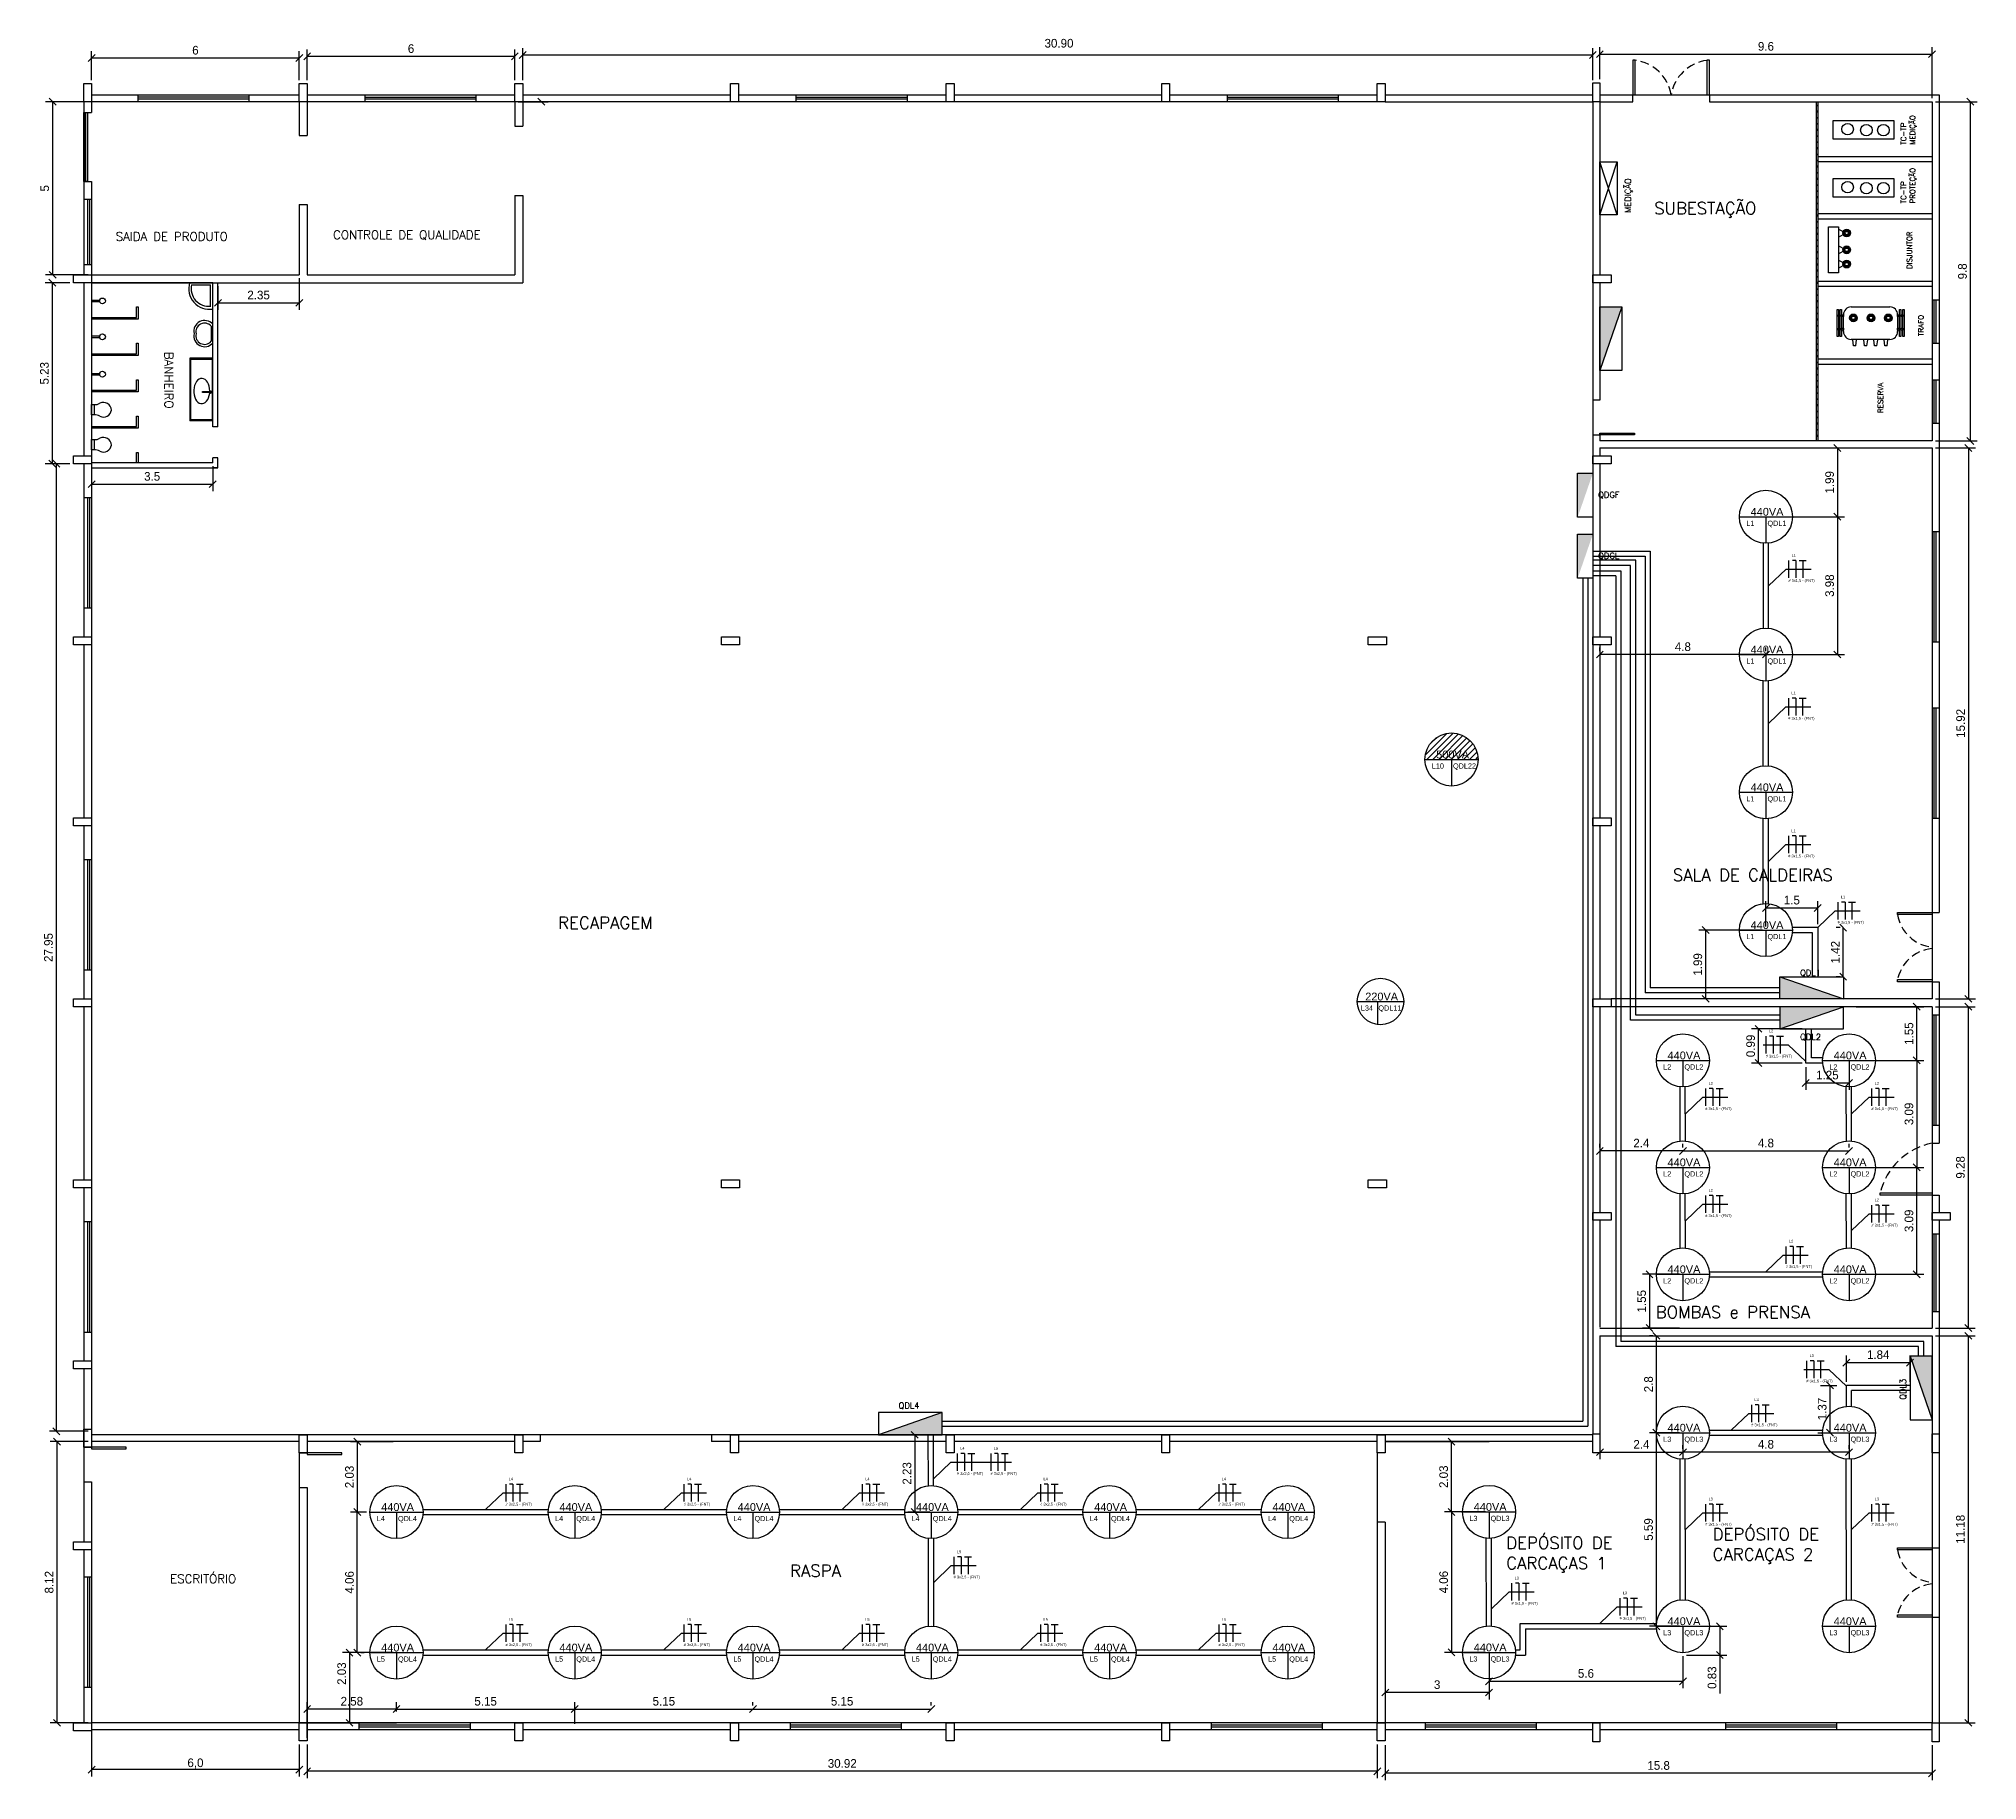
# Model space of a CAD drawing. Extents: x 196 to 412, y 12 to 135.
# Drawn here: x 355.2 to 411.2, y 12.3 to 62.6 of the extents above; entities that cross this region are included whole.
import ezdxf

# ---------------------------------------------------------------- set-up
doc = ezdxf.new("R2010")
doc.units = 0
doc.header["$MEASUREMENT"] = 0
doc.linetypes.add('DASHED2', pattern=[0.375, 0.25, -0.125])
doc.layers.get('0').update_dxf_attribs({"linetype": 'CONTINUOUS'})
doc.layers.get('DEFPOINTS').update_dxf_attribs({"linetype": 'CONTINUOUS'})
for name, color, linetype in [('_ARQ', 5, 'CONTINUOUS'), ('_ARQ-TEXTO', 4, 'CONTINUOUS'), ('_COTAS', 4, 'CONTINUOUS'), ('_ELT-ELETROCALHAS', 1, 'CONTINUOUS'), ('_ELT-LUMINARIAS', 3, 'CONTINUOUS'), ('_ELT-MÁQUINAS', 3, 'CONTINUOUS'), ('_ELT-PONTO', 2, 'CONTINUOUS'), ('_ELT-PONTO-TEXTO', 4, 'CONTINUOUS'), ('_ELT_ELETRODUTO_COT', 1, 'CONTINUOUS'), ('ELET_FIAÇÃO', 1, 'CONTINUOUS')]:
    doc.layers.add(name, color=color, linetype=linetype)
doc.styles.add('ARIAL', font='arial.ttf')
doc.styles.add('ROMANS', font='romans')
doc.dimstyles.new('LUMINOTECNICO', dxfattribs={"dimscale": 0, "dimtxt": 0.25, "dimasz": 0.2, "dimexe": 0.2, "dimexo": 0.1, "dimgap": 0.1, "dimtad": 1, "dimdsep": 46, "dimtxsty": 'Standard', "dimblk1": 'OBLIQUE', "dimblk2": 'OBLIQUE', "dimsah": 1, "dimcen": 0.2, "dimadec": 1, "dimazin": 0, "dimtfac": 1, "dimtmove": 0, "dimatfit": 3, "dimldrblk": 'OBLIQUE', "dimfxl": 1, "dimtolj": 1, "dimtzin": 0, "dimarcsym": 0})

# ---------------------------------------------------------------- blocks, each defined once
blk = doc.blocks.new('_OBLIQUE')
at = {"color": 0, "linetype": 'ByBlock'}
blk.add_line((-0.5, -0.5), (0.5, 0.5), dxfattribs=at)
blk = doc.blocks.new('*D63')
at = {"layer": '_COTAS', "color": 0, "linetype": 'Continuous', "lineweight": -2, "transparency": 16777216}
for p, q in [((400.343, 61.476), (400.343, 62.402)), ((400.343, 62.202), (409.943, 62.202)), ((409.943, 60.928), (409.943, 62.402))]:
    blk.add_line(p, q, dxfattribs=at)
at = {"layer": 'DEFPOINTS', "color": 0, "linetype": 'Continuous', "transparency": 16777216}
for p in [(409.943, 62.202), (400.343, 61.376), (409.943, 60.828)]:
    blk.add_point(p, dxfattribs=at)
at = {"layer": '_COTAS', "color": 0, "linetype": 'Continuous', "lineweight": -2, "transparency": 16777216, "xscale": 0.2, "yscale": 0.2, "zscale": 0.2, "rotation": 180}
blk.add_blockref('_OBLIQUE', (400.343, 62.202), dxfattribs=at)
at = {"layer": '_COTAS', "color": 0, "linetype": 'Continuous', "lineweight": -2, "transparency": 16777216, "xscale": 0.2, "yscale": 0.2, "zscale": 0.2}
blk.add_blockref('_OBLIQUE', (409.943, 62.202), dxfattribs=at)
at = {"layer": '_COTAS', "color": 0, "linetype": 'Continuous', "transparency": 16777216, "insert": (405.143, 62.427), "char_height": 0.25, "attachment_point": 5}
blk.add_mtext('\\A1;9.6', dxfattribs=at)
blk = doc.blocks.new('*D64')
at = {"layer": '_COTAS', "color": 0, "linetype": 'Continuous', "lineweight": -2, "transparency": 16777216}
for p, q in [((410.043, 60.828), (411.247, 60.828)), ((411.047, 60.828), (411.047, 51.028)), ((410.043, 51.028), (411.247, 51.028))]:
    blk.add_line(p, q, dxfattribs=at)
at = {"layer": 'DEFPOINTS', "color": 0, "linetype": 'Continuous', "transparency": 16777216}
for p in [(409.943, 60.828), (409.943, 51.028), (411.047, 51.028)]:
    blk.add_point(p, dxfattribs=at)
at = {"layer": '_COTAS', "color": 0, "linetype": 'Continuous', "lineweight": -2, "transparency": 16777216, "xscale": 0.2, "yscale": 0.2, "zscale": 0.2}
for p, rotation in [((411.047, 60.828), 90), ((411.047, 51.028), 270)]:
    blk.add_blockref('_OBLIQUE', p, dxfattribs=dict(at, rotation=rotation))
at = {"layer": '_COTAS', "color": 0, "linetype": 'Continuous', "transparency": 16777216, "insert": (410.822, 55.928), "char_height": 0.25, "attachment_point": 5, "rotation": 90}
blk.add_mtext('\\A1;9.8', dxfattribs=at)
blk = doc.blocks.new('*D65')
at = {"layer": '_COTAS', "color": 0, "linetype": 'Continuous', "lineweight": -2, "transparency": 16777216}
for p, q in [((410.043, 50.828), (411.194, 50.828)), ((410.994, 50.828), (410.994, 34.911)), ((410.043, 34.911), (411.194, 34.911))]:
    blk.add_line(p, q, dxfattribs=at)
at = {"layer": 'DEFPOINTS', "color": 0, "linetype": 'Continuous', "transparency": 16777216}
for p in [(409.943, 50.828), (409.943, 34.911), (410.994, 34.911)]:
    blk.add_point(p, dxfattribs=at)
at = {"layer": '_COTAS', "color": 0, "linetype": 'Continuous', "lineweight": -2, "transparency": 16777216, "xscale": 0.2, "yscale": 0.2, "zscale": 0.2}
for p, rotation in [((410.994, 50.828), 90), ((410.994, 34.911), 270)]:
    blk.add_blockref('_OBLIQUE', p, dxfattribs=dict(at, rotation=rotation))
at = {"layer": '_COTAS', "color": 0, "linetype": 'Continuous', "transparency": 16777216, "insert": (410.769, 42.87), "char_height": 0.25, "attachment_point": 5, "rotation": 90}
blk.add_mtext('\\A1;15.92', dxfattribs=at)
blk = doc.blocks.new('*D66')
at = {"layer": '_COTAS', "color": 0, "linetype": 'Continuous', "lineweight": -2, "transparency": 16777216}
for p, q in [((410.043, 34.682), (411.188, 34.682)), ((410.988, 34.682), (410.988, 25.4)), ((410.043, 25.4), (411.188, 25.4))]:
    blk.add_line(p, q, dxfattribs=at)
at = {"layer": 'DEFPOINTS', "color": 0, "linetype": 'Continuous', "transparency": 16777216}
for p in [(409.943, 34.682), (409.943, 25.4), (410.988, 25.4)]:
    blk.add_point(p, dxfattribs=at)
at = {"layer": '_COTAS', "color": 0, "linetype": 'Continuous', "lineweight": -2, "transparency": 16777216, "xscale": 0.2, "yscale": 0.2, "zscale": 0.2}
for p, rotation in [((410.988, 34.682), 90), ((410.988, 25.4), 270)]:
    blk.add_blockref('_OBLIQUE', p, dxfattribs=dict(at, rotation=rotation))
at = {"layer": '_COTAS', "color": 0, "linetype": 'Continuous', "transparency": 16777216, "insert": (410.763, 30.041), "char_height": 0.25, "attachment_point": 5, "rotation": 90}
blk.add_mtext('\\A1;9.28', dxfattribs=at)
blk = doc.blocks.new('*D67')
at = {"layer": '_COTAS', "color": 0, "linetype": 'Continuous', "lineweight": -2, "transparency": 16777216}
for p, q in [((410.043, 25.176), (411.188, 25.176)), ((410.988, 25.176), (410.988, 13.994)), ((410.041, 13.994), (411.188, 13.994))]:
    blk.add_line(p, q, dxfattribs=at)
at = {"layer": 'DEFPOINTS', "color": 0, "linetype": 'Continuous', "transparency": 16777216}
for p in [(409.943, 25.176), (409.941, 13.994), (410.988, 13.994)]:
    blk.add_point(p, dxfattribs=at)
at = {"layer": '_COTAS', "color": 0, "linetype": 'Continuous', "lineweight": -2, "transparency": 16777216, "xscale": 0.2, "yscale": 0.2, "zscale": 0.2}
for p, rotation in [((410.988, 25.176), 90), ((410.988, 13.994), 270)]:
    blk.add_blockref('_OBLIQUE', p, dxfattribs=dict(at, rotation=rotation))
at = {"layer": '_COTAS', "color": 0, "linetype": 'Continuous', "transparency": 16777216, "insert": (410.763, 19.585), "char_height": 0.25, "attachment_point": 5, "rotation": 90}
blk.add_mtext('\\A1;11.18', dxfattribs=at)
blk = doc.blocks.new('*D68')
at = {"layer": '_COTAS', "color": 0, "linetype": 'Continuous', "lineweight": -2, "transparency": 16777216}
for p, q in [((394.143, 13.346), (394.143, 12.336)), ((409.941, 13.346), (409.941, 12.336)), ((409.941, 12.536), (394.143, 12.536))]:
    blk.add_line(p, q, dxfattribs=at)
at = {"layer": 'DEFPOINTS', "color": 0, "linetype": 'Continuous', "transparency": 16777216}
for p in [(394.143, 13.446), (409.941, 13.446), (394.143, 12.536)]:
    blk.add_point(p, dxfattribs=at)
at = {"layer": '_COTAS', "color": 0, "linetype": 'Continuous', "lineweight": -2, "transparency": 16777216, "xscale": 0.2, "yscale": 0.2, "zscale": 0.2, "rotation": 180}
blk.add_blockref('_OBLIQUE', (394.143, 12.536), dxfattribs=at)
at = {"layer": '_COTAS', "color": 0, "linetype": 'Continuous', "lineweight": -2, "transparency": 16777216, "xscale": 0.2, "yscale": 0.2, "zscale": 0.2}
blk.add_blockref('_OBLIQUE', (409.941, 12.536), dxfattribs=at)
at = {"layer": '_COTAS', "color": 0, "linetype": 'Continuous', "transparency": 16777216, "insert": (402.042, 12.761), "char_height": 0.25, "attachment_point": 5}
blk.add_mtext('\\A1;15.8', dxfattribs=at)
blk = doc.blocks.new('*D69')
at = {"layer": '_COTAS', "color": 0, "linetype": 'Continuous', "lineweight": -2, "transparency": 16777216}
for p, q in [((362.997, 13.37), (362.997, 12.395)), ((393.914, 13.37), (393.914, 12.395)), ((393.914, 12.595), (362.997, 12.595))]:
    blk.add_line(p, q, dxfattribs=at)
at = {"layer": 'DEFPOINTS', "color": 0, "linetype": 'Continuous', "transparency": 16777216}
for p in [(362.997, 13.47), (393.914, 13.47), (362.997, 12.595)]:
    blk.add_point(p, dxfattribs=at)
at = {"layer": '_COTAS', "color": 0, "linetype": 'Continuous', "lineweight": -2, "transparency": 16777216, "xscale": 0.2, "yscale": 0.2, "zscale": 0.2, "rotation": 180}
blk.add_blockref('_OBLIQUE', (362.997, 12.595), dxfattribs=at)
at = {"layer": '_COTAS', "color": 0, "linetype": 'Continuous', "lineweight": -2, "transparency": 16777216, "xscale": 0.2, "yscale": 0.2, "zscale": 0.2}
blk.add_blockref('_OBLIQUE', (393.914, 12.595), dxfattribs=at)
at = {"layer": '_COTAS', "color": 0, "linetype": 'Continuous', "transparency": 16777216, "insert": (378.456, 12.82), "char_height": 0.25, "attachment_point": 5}
blk.add_mtext('\\A1;30.92', dxfattribs=at)
blk = doc.blocks.new('*D70')
at = {"layer": '_COTAS', "color": 0, "linetype": 'Continuous', "lineweight": -2, "transparency": 16777216}
for p, q in [((362.997, 61.453), (362.997, 62.337)), ((368.997, 61.453), (368.997, 62.337)), ((368.997, 62.137), (362.997, 62.137))]:
    blk.add_line(p, q, dxfattribs=at)
at = {"layer": 'DEFPOINTS', "color": 0, "linetype": 'Continuous', "transparency": 16777216}
for p in [(362.997, 62.137), (362.997, 61.353), (368.997, 61.353)]:
    blk.add_point(p, dxfattribs=at)
at = {"layer": '_COTAS', "color": 0, "linetype": 'Continuous', "lineweight": -2, "transparency": 16777216, "xscale": 0.2, "yscale": 0.2, "zscale": 0.2, "rotation": 180}
blk.add_blockref('_OBLIQUE', (362.997, 62.137), dxfattribs=at)
at = {"layer": '_COTAS', "color": 0, "linetype": 'Continuous', "lineweight": -2, "transparency": 16777216, "xscale": 0.2, "yscale": 0.2, "zscale": 0.2}
blk.add_blockref('_OBLIQUE', (368.997, 62.137), dxfattribs=at)
at = {"layer": '_COTAS', "color": 0, "linetype": 'Continuous', "transparency": 16777216, "insert": (365.997, 62.362), "char_height": 0.25, "attachment_point": 5}
blk.add_mtext('\\A1;6', dxfattribs=at)
blk = doc.blocks.new('*D71')
at = {"layer": '_COTAS', "color": 0, "linetype": 'Continuous', "lineweight": -2, "transparency": 16777216}
for p, q in [((356.768, 61.453), (356.768, 62.291)), ((362.768, 61.453), (362.768, 62.291)), ((362.768, 62.091), (356.768, 62.091))]:
    blk.add_line(p, q, dxfattribs=at)
at = {"layer": 'DEFPOINTS', "color": 0, "linetype": 'Continuous', "transparency": 16777216}
for p in [(356.768, 62.091), (356.768, 61.353), (362.768, 61.353)]:
    blk.add_point(p, dxfattribs=at)
at = {"layer": '_COTAS', "color": 0, "linetype": 'Continuous', "lineweight": -2, "transparency": 16777216, "xscale": 0.2, "yscale": 0.2, "zscale": 0.2, "rotation": 180}
blk.add_blockref('_OBLIQUE', (356.768, 62.091), dxfattribs=at)
at = {"layer": '_COTAS', "color": 0, "linetype": 'Continuous', "lineweight": -2, "transparency": 16777216, "xscale": 0.2, "yscale": 0.2, "zscale": 0.2}
blk.add_blockref('_OBLIQUE', (362.768, 62.091), dxfattribs=at)
at = {"layer": '_COTAS', "color": 0, "linetype": 'Continuous', "transparency": 16777216, "insert": (359.768, 62.316), "char_height": 0.25, "attachment_point": 5}
blk.add_mtext('\\A1;6', dxfattribs=at)
blk = doc.blocks.new('*D72')
at = {"layer": '_COTAS', "color": 0, "linetype": 'Continuous', "lineweight": -2, "transparency": 16777216}
for p, q in [((356.668, 60.828), (355.44, 60.828)), ((355.64, 60.828), (355.64, 55.828)), ((356.668, 55.828), (355.44, 55.828))]:
    blk.add_line(p, q, dxfattribs=at)
at = {"layer": 'DEFPOINTS', "color": 0, "linetype": 'Continuous', "transparency": 16777216}
for p in [(356.768, 60.828), (355.64, 55.828), (356.768, 55.828)]:
    blk.add_point(p, dxfattribs=at)
at = {"layer": '_COTAS', "color": 0, "linetype": 'Continuous', "lineweight": -2, "transparency": 16777216, "xscale": 0.2, "yscale": 0.2, "zscale": 0.2}
for p, rotation in [((355.64, 60.828), 90), ((355.64, 55.828), 270)]:
    blk.add_blockref('_OBLIQUE', p, dxfattribs=dict(at, rotation=rotation))
at = {"layer": '_COTAS', "color": 0, "linetype": 'Continuous', "transparency": 16777216, "insert": (355.415, 58.328), "char_height": 0.25, "attachment_point": 5, "rotation": 90}
blk.add_mtext('\\A1;5', dxfattribs=at)
blk = doc.blocks.new('*D73')
at = {"layer": '_COTAS', "color": 0, "linetype": 'Continuous', "lineweight": -2, "transparency": 16777216}
for p, q in [((356.768, 50.149), (356.768, 49.579)), ((360.268, 50.299), (360.268, 49.579)), ((356.768, 49.779), (360.268, 49.779))]:
    blk.add_line(p, q, dxfattribs=at)
at = {"layer": 'DEFPOINTS', "color": 0, "linetype": 'Continuous', "transparency": 16777216}
for p in [(356.768, 50.249), (360.268, 50.399), (360.268, 49.779)]:
    blk.add_point(p, dxfattribs=at)
at = {"layer": '_COTAS', "color": 0, "linetype": 'Continuous', "lineweight": -2, "transparency": 16777216, "xscale": 0.2, "yscale": 0.2, "zscale": 0.2, "rotation": 180}
blk.add_blockref('_OBLIQUE', (356.768, 49.779), dxfattribs=at)
at = {"layer": '_COTAS', "color": 0, "linetype": 'Continuous', "lineweight": -2, "transparency": 16777216, "xscale": 0.2, "yscale": 0.2, "zscale": 0.2}
blk.add_blockref('_OBLIQUE', (360.268, 49.779), dxfattribs=at)
at = {"layer": '_COTAS', "color": 0, "linetype": 'Continuous', "transparency": 16777216, "insert": (358.518, 50.004), "char_height": 0.25, "attachment_point": 5}
blk.add_mtext('\\A1;3.5', dxfattribs=at)
blk = doc.blocks.new('*D74')
at = {"layer": '_COTAS', "color": 0, "linetype": 'Continuous', "lineweight": -2, "transparency": 16777216}
for p, q in [((356.144, 55.599), (355.431, 55.599)), ((355.631, 55.599), (355.631, 50.37)), ((356.144, 50.37), (355.431, 50.37))]:
    blk.add_line(p, q, dxfattribs=at)
at = {"layer": 'DEFPOINTS', "color": 0, "linetype": 'Continuous', "transparency": 16777216}
for p in [(356.244, 55.599), (355.631, 50.37), (356.244, 50.37)]:
    blk.add_point(p, dxfattribs=at)
at = {"layer": '_COTAS', "color": 0, "linetype": 'Continuous', "lineweight": -2, "transparency": 16777216, "xscale": 0.2, "yscale": 0.2, "zscale": 0.2}
for p, rotation in [((355.631, 55.599), 90), ((355.631, 50.37), 270)]:
    blk.add_blockref('_OBLIQUE', p, dxfattribs=dict(at, rotation=rotation))
at = {"layer": '_COTAS', "color": 0, "linetype": 'Continuous', "transparency": 16777216, "insert": (355.406, 52.984), "char_height": 0.25, "attachment_point": 5, "rotation": 90}
blk.add_mtext('\\A1;5.23', dxfattribs=at)
blk = doc.blocks.new('*D75')
at = {"layer": '_COTAS', "color": 0, "linetype": 'Continuous', "lineweight": -2, "transparency": 16777216}
for p, q in [((360.418, 55.499), (360.418, 54.818)), ((362.768, 55.728), (362.768, 54.818)), ((360.418, 55.018), (362.768, 55.018))]:
    blk.add_line(p, q, dxfattribs=at)
at = {"layer": 'DEFPOINTS', "color": 0, "linetype": 'Continuous', "transparency": 16777216}
for p in [(360.418, 55.599), (362.768, 55.828), (362.768, 55.018)]:
    blk.add_point(p, dxfattribs=at)
at = {"layer": '_COTAS', "color": 0, "linetype": 'Continuous', "lineweight": -2, "transparency": 16777216, "xscale": 0.2, "yscale": 0.2, "zscale": 0.2, "rotation": 180}
blk.add_blockref('_OBLIQUE', (360.418, 55.018), dxfattribs=at)
at = {"layer": '_COTAS', "color": 0, "linetype": 'Continuous', "lineweight": -2, "transparency": 16777216, "xscale": 0.2, "yscale": 0.2, "zscale": 0.2}
blk.add_blockref('_OBLIQUE', (362.768, 55.018), dxfattribs=at)
at = {"layer": '_COTAS', "color": 0, "linetype": 'Continuous', "transparency": 16777216, "insert": (361.593, 55.243), "char_height": 0.25, "attachment_point": 5}
blk.add_mtext('\\A1;2.35', dxfattribs=at)
blk = doc.blocks.new('*D76')
at = {"layer": '_COTAS', "color": 0, "linetype": 'Continuous', "lineweight": -2, "transparency": 16777216}
for p, q in [((356.144, 50.37), (355.548, 50.37)), ((355.748, 50.37), (355.748, 22.419)), ((356.668, 22.419), (355.548, 22.419))]:
    blk.add_line(p, q, dxfattribs=at)
at = {"layer": 'DEFPOINTS', "color": 0, "linetype": 'Continuous', "transparency": 16777216}
for p in [(356.244, 50.37), (355.748, 22.419), (356.768, 22.419)]:
    blk.add_point(p, dxfattribs=at)
at = {"layer": '_COTAS', "color": 0, "linetype": 'Continuous', "lineweight": -2, "transparency": 16777216, "xscale": 0.2, "yscale": 0.2, "zscale": 0.2}
for p, rotation in [((355.748, 50.37), 90), ((355.748, 22.419), 270)]:
    blk.add_blockref('_OBLIQUE', p, dxfattribs=dict(at, rotation=rotation))
at = {"layer": '_COTAS', "color": 0, "linetype": 'Continuous', "transparency": 16777216, "insert": (355.523, 36.394), "char_height": 0.25, "attachment_point": 5, "rotation": 90}
blk.add_mtext('\\A1;27.95', dxfattribs=at)
blk = doc.blocks.new('*D77')
at = {"layer": '_COTAS', "color": 0, "linetype": 'Continuous', "lineweight": -2, "transparency": 16777216}
for p, q in [((356.668, 22.119), (355.567, 22.119)), ((355.767, 22.119), (355.767, 13.994)), ((356.668, 13.994), (355.567, 13.994))]:
    blk.add_line(p, q, dxfattribs=at)
at = {"layer": 'DEFPOINTS', "color": 0, "linetype": 'Continuous', "transparency": 16777216}
for p in [(356.768, 22.119), (355.767, 13.994), (356.768, 13.994)]:
    blk.add_point(p, dxfattribs=at)
at = {"layer": '_COTAS', "color": 0, "linetype": 'Continuous', "lineweight": -2, "transparency": 16777216, "xscale": 0.2, "yscale": 0.2, "zscale": 0.2}
for p, rotation in [((355.767, 22.119), 90), ((355.767, 13.994), 270)]:
    blk.add_blockref('_OBLIQUE', p, dxfattribs=dict(at, rotation=rotation))
at = {"layer": '_COTAS', "color": 0, "linetype": 'Continuous', "transparency": 16777216, "insert": (355.542, 18.057), "char_height": 0.25, "attachment_point": 5, "rotation": 90}
blk.add_mtext('\\A1;8.12', dxfattribs=at)
blk = doc.blocks.new('LAMP_VaporMetal')
at = {"layer": '_ELT-LUMINARIAS', "linetype": 'Continuous'}
blk.add_circle((0, 0), 0.766, dxfattribs=at)
at = {"layer": '_ELT-MÁQUINAS', "linetype": 'Continuous'}
for p, q in [((-0.766, 0), (0.766, 0)), ((0, 0), (0, -0.766))]:
    blk.add_line(p, q, dxfattribs=at)
at = {"layer": '_ELT-LUMINARIAS', "linetype": 'Continuous', "style": 'ARIAL'}
for tag, p, height in [('220VA', (-0.442, 0.031), 0.226), ('L34', (-0.568, -0.263), 0.15), ('QDL5', (0.044, -0.263), 0.15)]:
    blk.add_attdef(tag, p, '', height=height, dxfattribs=at)
blk = doc.blocks.new('LAMP_Recapagem')
at = {"layer": '_ELT-LUMINARIAS', "linetype": 'Continuous'}
h = blk.add_hatch(dxfattribs=at)
h.set_pattern_fill('ANSI31', color=256)
h.set_pattern_definition([(45, (-325.58795, -41.82564), (-0.08838835, 0.08838835), [])])
h.paths.add_polyline_path([(-0.766, 0), (0.766, 0, 1)])
h.paths.add_polyline_path([(-0.5, -0.03), (0.562, -0.03), (0.562, 0.315), (-0.5, 0.315)], flags=9)
blk.add_circle((0, 0), 0.766, dxfattribs=at)
at = {"layer": '_ELT-MÁQUINAS', "linetype": 'Continuous'}
for p, q in [((-0.766, 0), (0.766, 0)), ((0, 0), (0, -0.766))]:
    blk.add_line(p, q, dxfattribs=at)
at = {"layer": '_ELT-LUMINARIAS', "linetype": 'Continuous', "style": 'ARIAL'}
for tag, p, height in [('990VA', (-0.442, 0.031), 0.226), ('L34', (-0.568, -0.263), 0.15), ('QDL5', (0.044, -0.263), 0.15)]:
    blk.add_attdef(tag, p, '', height=height, dxfattribs=at)
blk = doc.blocks.new('*D60')
at = {"layer": '_COTAS', "color": 0, "linetype": 'Continuous', "lineweight": -2, "transparency": 16777216}
for p, q in [((405.243, 50.828), (407.409, 50.828)), ((407.209, 50.828), (407.209, 48.838)), ((405.243, 48.838), (407.409, 48.838))]:
    blk.add_line(p, q, dxfattribs=at)
at = {"layer": 'DEFPOINTS', "color": 0, "linetype": 'Continuous', "transparency": 16777216}
for p in [(405.143, 50.828), (405.143, 48.838), (407.209, 48.838)]:
    blk.add_point(p, dxfattribs=at)
at = {"layer": '_COTAS', "color": 0, "linetype": 'Continuous', "lineweight": -2, "transparency": 16777216, "xscale": 0.2, "yscale": 0.2, "zscale": 0.2}
for p, rotation in [((407.209, 50.828), 90), ((407.209, 48.838), 270)]:
    blk.add_blockref('_OBLIQUE', p, dxfattribs=dict(at, rotation=rotation))
at = {"layer": '_COTAS', "color": 0, "linetype": 'Continuous', "transparency": 16777216, "insert": (406.984, 49.833), "char_height": 0.25, "attachment_point": 5, "rotation": 90}
blk.add_mtext('\\A1;1.99', dxfattribs=at)
blk = doc.blocks.new('*D61')
at = {"layer": '_COTAS', "color": 0, "linetype": 'Continuous', "lineweight": -2, "transparency": 16777216}
for p, q in [((405.243, 48.838), (407.409, 48.838)), ((407.209, 48.838), (407.209, 44.858)), ((405.243, 44.858), (407.409, 44.858))]:
    blk.add_line(p, q, dxfattribs=at)
at = {"layer": 'DEFPOINTS', "color": 0, "linetype": 'Continuous', "transparency": 16777216}
for p in [(405.143, 48.838), (405.143, 44.858), (407.209, 44.858)]:
    blk.add_point(p, dxfattribs=at)
at = {"layer": '_COTAS', "color": 0, "linetype": 'Continuous', "lineweight": -2, "transparency": 16777216, "xscale": 0.2, "yscale": 0.2, "zscale": 0.2}
for p, rotation in [((407.209, 48.838), 90), ((407.209, 44.858), 270)]:
    blk.add_blockref('_OBLIQUE', p, dxfattribs=dict(at, rotation=rotation))
at = {"layer": '_COTAS', "color": 0, "linetype": 'Continuous', "transparency": 16777216, "insert": (406.984, 46.848), "char_height": 0.25, "attachment_point": 5, "rotation": 90}
blk.add_mtext('\\A1;3.98', dxfattribs=at)
blk = doc.blocks.new('*D62')
at = {"layer": '_COTAS', "color": 0, "linetype": 'Continuous', "lineweight": -2, "transparency": 16777216}
for p, q in [((400.343, 44.958), (400.343, 45.058)), ((405.143, 44.858), (400.343, 44.858)), ((405.143, 44.958), (405.143, 45.058))]:
    blk.add_line(p, q, dxfattribs=at)
at = {"layer": 'DEFPOINTS', "color": 0, "linetype": 'Continuous', "transparency": 16777216}
for p in [(400.343, 44.858), (400.343, 44.858), (405.143, 44.858)]:
    blk.add_point(p, dxfattribs=at)
at = {"layer": '_COTAS', "color": 0, "linetype": 'Continuous', "lineweight": -2, "transparency": 16777216, "xscale": 0.2, "yscale": 0.2, "zscale": 0.2, "rotation": 180}
blk.add_blockref('_OBLIQUE', (400.343, 44.858), dxfattribs=at)
at = {"layer": '_COTAS', "color": 0, "linetype": 'Continuous', "lineweight": -2, "transparency": 16777216, "xscale": 0.2, "yscale": 0.2, "zscale": 0.2}
blk.add_blockref('_OBLIQUE', (405.143, 44.858), dxfattribs=at)
at = {"layer": '_COTAS', "color": 0, "linetype": 'Continuous', "transparency": 16777216, "insert": (402.743, 45.083), "char_height": 0.25, "attachment_point": 5}
blk.add_mtext('\\A1;4.8', dxfattribs=at)
blk = doc.blocks.new('*D79')
at = {"layer": '_COTAS', "color": 0, "linetype": 'Continuous', "lineweight": -2, "transparency": 16777216}
for p, q in [((405.043, 36.898), (403.2, 36.898)), ((403.4, 36.898), (403.4, 34.911)), ((405.043, 34.911), (403.2, 34.911))]:
    blk.add_line(p, q, dxfattribs=at)
at = {"layer": 'DEFPOINTS', "color": 0, "linetype": 'Continuous', "transparency": 16777216}
for p in [(405.143, 36.898), (403.4, 34.911), (405.143, 34.911)]:
    blk.add_point(p, dxfattribs=at)
at = {"layer": '_COTAS', "color": 0, "linetype": 'Continuous', "lineweight": -2, "transparency": 16777216, "xscale": 0.2, "yscale": 0.2, "zscale": 0.2}
for p, rotation in [((403.4, 36.898), 90), ((403.4, 34.911), 270)]:
    blk.add_blockref('_OBLIQUE', p, dxfattribs=dict(at, rotation=rotation))
at = {"layer": '_COTAS', "color": 0, "linetype": 'Continuous', "transparency": 16777216, "insert": (403.175, 35.905), "char_height": 0.25, "attachment_point": 5, "rotation": 90}
blk.add_mtext('\\A1;1.99', dxfattribs=at)
blk = doc.blocks.new('*D80')
at = {"layer": '_COTAS', "color": 0, "linetype": 'Continuous', "lineweight": -2, "transparency": 16777216}
for p, q in [((402.643, 26.952), (401.578, 26.952)), ((401.778, 26.952), (401.778, 25.4)), ((402.643, 25.4), (401.578, 25.4))]:
    blk.add_line(p, q, dxfattribs=at)
at = {"layer": 'DEFPOINTS', "color": 0, "linetype": 'Continuous', "transparency": 16777216}
for p in [(402.743, 26.952), (401.778, 25.4), (402.743, 25.4)]:
    blk.add_point(p, dxfattribs=at)
at = {"layer": '_COTAS', "color": 0, "linetype": 'Continuous', "lineweight": -2, "transparency": 16777216, "xscale": 0.2, "yscale": 0.2, "zscale": 0.2}
for p, rotation in [((401.778, 26.952), 90), ((401.778, 25.4), 270)]:
    blk.add_blockref('_OBLIQUE', p, dxfattribs=dict(at, rotation=rotation))
at = {"layer": '_COTAS', "color": 0, "linetype": 'Continuous', "transparency": 16777216, "insert": (401.553, 26.176), "char_height": 0.25, "attachment_point": 5, "rotation": 90}
blk.add_mtext('\\A1;1.55', dxfattribs=at)
blk = doc.blocks.new('*D81')
at = {"layer": '_COTAS', "color": 0, "linetype": 'Continuous', "lineweight": -2, "transparency": 16777216}
for p, q in [((407.746, 34.682), (409.701, 34.682)), ((409.501, 33.132), (409.501, 34.682)), ((407.746, 33.132), (409.701, 33.132))]:
    blk.add_line(p, q, dxfattribs=at)
at = {"layer": 'DEFPOINTS', "color": 0, "linetype": 'Continuous', "transparency": 16777216}
for p in [(407.646, 34.682), (409.501, 34.682), (407.646, 33.132)]:
    blk.add_point(p, dxfattribs=at)
at = {"layer": '_COTAS', "color": 0, "linetype": 'Continuous', "lineweight": -2, "transparency": 16777216, "xscale": 0.2, "yscale": 0.2, "zscale": 0.2}
for p, rotation in [((409.501, 34.682), 90), ((409.501, 33.132), 270)]:
    blk.add_blockref('_OBLIQUE', p, dxfattribs=dict(at, rotation=rotation))
at = {"layer": '_COTAS', "color": 0, "linetype": 'Continuous', "transparency": 16777216, "insert": (409.276, 33.907), "char_height": 0.25, "attachment_point": 5, "rotation": 90}
blk.add_mtext('\\A1;1.55', dxfattribs=at)
blk = doc.blocks.new('*D82')
at = {"layer": '_COTAS', "color": 0, "linetype": 'Continuous', "lineweight": -2, "transparency": 16777216}
for p, q in [((408.512, 33.132), (409.701, 33.132)), ((409.501, 33.132), (409.501, 30.042)), ((408.512, 30.042), (409.701, 30.042))]:
    blk.add_line(p, q, dxfattribs=at)
at = {"layer": 'DEFPOINTS', "color": 0, "linetype": 'Continuous', "transparency": 16777216}
for p in [(408.412, 33.132), (408.412, 30.042), (409.501, 30.042)]:
    blk.add_point(p, dxfattribs=at)
at = {"layer": '_COTAS', "color": 0, "linetype": 'Continuous', "lineweight": -2, "transparency": 16777216, "xscale": 0.2, "yscale": 0.2, "zscale": 0.2}
for p, rotation in [((409.501, 33.132), 90), ((409.501, 30.042), 270)]:
    blk.add_blockref('_OBLIQUE', p, dxfattribs=dict(at, rotation=rotation))
at = {"layer": '_COTAS', "color": 0, "linetype": 'Continuous', "transparency": 16777216, "insert": (409.276, 31.587), "char_height": 0.25, "attachment_point": 5, "rotation": 90}
blk.add_mtext('\\A1;3.09', dxfattribs=at)
blk = doc.blocks.new('*D86')
at = {"layer": '_COTAS', "color": 0, "linetype": 'Continuous', "lineweight": -2, "transparency": 16777216}
for p, q in [((397.043, 22.119), (395.857, 22.119)), ((396.057, 20.089), (396.057, 22.119)), ((397.043, 20.089), (395.857, 20.089))]:
    blk.add_line(p, q, dxfattribs=at)
at = {"layer": 'DEFPOINTS', "color": 0, "linetype": 'Continuous', "transparency": 16777216}
for p in [(396.057, 22.119), (397.143, 22.119), (397.143, 20.089)]:
    blk.add_point(p, dxfattribs=at)
at = {"layer": '_COTAS', "color": 0, "linetype": 'Continuous', "lineweight": -2, "transparency": 16777216, "xscale": 0.2, "yscale": 0.2, "zscale": 0.2}
for p, rotation in [((396.057, 22.119), 90), ((396.057, 20.089), 270)]:
    blk.add_blockref('_OBLIQUE', p, dxfattribs=dict(at, rotation=rotation))
at = {"layer": '_COTAS', "color": 0, "linetype": 'Continuous', "transparency": 16777216, "insert": (395.832, 21.104), "char_height": 0.25, "attachment_point": 5, "rotation": 90}
blk.add_mtext('\\A1;2.03', dxfattribs=at)
blk = doc.blocks.new('*D87')
at = {"layer": '_COTAS', "color": 0, "linetype": 'Continuous', "lineweight": -2, "transparency": 16777216}
for p, q in [((397.043, 20.089), (395.857, 20.089)), ((396.057, 20.089), (396.057, 16.029)), ((397.043, 16.029), (395.857, 16.029))]:
    blk.add_line(p, q, dxfattribs=at)
at = {"layer": 'DEFPOINTS', "color": 0, "linetype": 'Continuous', "transparency": 16777216}
for p in [(397.143, 20.089), (396.057, 16.029), (397.143, 16.029)]:
    blk.add_point(p, dxfattribs=at)
at = {"layer": '_COTAS', "color": 0, "linetype": 'Continuous', "lineweight": -2, "transparency": 16777216, "xscale": 0.2, "yscale": 0.2, "zscale": 0.2}
for p, rotation in [((396.057, 20.089), 90), ((396.057, 16.029), 270)]:
    blk.add_blockref('_OBLIQUE', p, dxfattribs=dict(at, rotation=rotation))
at = {"layer": '_COTAS', "color": 0, "linetype": 'Continuous', "transparency": 16777216, "insert": (395.832, 18.059), "char_height": 0.25, "attachment_point": 5, "rotation": 90}
blk.add_mtext('\\A1;4.06', dxfattribs=at)
blk = doc.blocks.new('*D88')
at = {"layer": '_COTAS', "color": 0, "linetype": 'Continuous', "lineweight": -2, "transparency": 16777216}
for p, q in [((394.143, 15.163), (394.143, 14.671)), ((397.143, 15.2), (397.143, 14.671)), ((397.143, 14.871), (394.143, 14.871))]:
    blk.add_line(p, q, dxfattribs=at)
at = {"layer": 'DEFPOINTS', "color": 0, "linetype": 'Continuous', "transparency": 16777216}
for p in [(394.143, 15.263), (397.143, 15.3), (394.143, 14.871)]:
    blk.add_point(p, dxfattribs=at)
at = {"layer": '_COTAS', "color": 0, "linetype": 'Continuous', "lineweight": -2, "transparency": 16777216, "xscale": 0.2, "yscale": 0.2, "zscale": 0.2, "rotation": 180}
blk.add_blockref('_OBLIQUE', (394.143, 14.871), dxfattribs=at)
at = {"layer": '_COTAS', "color": 0, "linetype": 'Continuous', "lineweight": -2, "transparency": 16777216, "xscale": 0.2, "yscale": 0.2, "zscale": 0.2}
blk.add_blockref('_OBLIQUE', (397.143, 14.871), dxfattribs=at)
at = {"layer": '_COTAS', "color": 0, "linetype": 'Continuous', "transparency": 16777216, "insert": (395.643, 15.096), "char_height": 0.25, "attachment_point": 5}
blk.add_mtext('\\A1;3', dxfattribs=at)
blk = doc.blocks.new('*D83')
at = {"layer": '_COTAS', "color": 0, "linetype": 'Continuous', "lineweight": -2, "transparency": 16777216}
for p, q in [((362.997, 13.56), (362.997, 14.592)), ((365.577, 14.326), (365.577, 14.592)), ((365.577, 14.392), (362.997, 14.392))]:
    blk.add_line(p, q, dxfattribs=at)
at = {"layer": 'DEFPOINTS', "color": 0, "linetype": 'Continuous', "transparency": 16777216}
for p in [(362.997, 14.392), (365.577, 14.226), (362.997, 13.46)]:
    blk.add_point(p, dxfattribs=at)
at = {"layer": '_COTAS', "color": 0, "linetype": 'Continuous', "lineweight": -2, "transparency": 16777216, "xscale": 0.2, "yscale": 0.2, "zscale": 0.2, "rotation": 180}
blk.add_blockref('_OBLIQUE', (362.997, 14.392), dxfattribs=at)
at = {"layer": '_COTAS', "color": 0, "linetype": 'Continuous', "lineweight": -2, "transparency": 16777216, "xscale": 0.2, "yscale": 0.2, "zscale": 0.2}
blk.add_blockref('_OBLIQUE', (365.577, 14.392), dxfattribs=at)
at = {"layer": '_COTAS', "color": 0, "linetype": 'Continuous', "transparency": 16777216, "insert": (364.287, 14.617), "char_height": 0.25, "attachment_point": 5}
blk.add_mtext('\\A1;2.58', dxfattribs=at)
blk = doc.blocks.new('*D84')
at = {"layer": '_COTAS', "color": 0, "linetype": 'Continuous', "lineweight": -2, "transparency": 16777216}
for p, q in [((365.577, 14.326), (365.577, 14.592)), ((370.727, 13.962), (370.727, 14.592)), ((365.577, 14.392), (370.727, 14.392))]:
    blk.add_line(p, q, dxfattribs=at)
at = {"layer": 'DEFPOINTS', "color": 0, "linetype": 'Continuous', "transparency": 16777216}
for p in [(365.577, 14.226), (370.727, 14.392), (370.727, 13.862)]:
    blk.add_point(p, dxfattribs=at)
at = {"layer": '_COTAS', "color": 0, "linetype": 'Continuous', "lineweight": -2, "transparency": 16777216, "xscale": 0.2, "yscale": 0.2, "zscale": 0.2, "rotation": 180}
blk.add_blockref('_OBLIQUE', (365.577, 14.392), dxfattribs=at)
at = {"layer": '_COTAS', "color": 0, "linetype": 'Continuous', "lineweight": -2, "transparency": 16777216, "xscale": 0.2, "yscale": 0.2, "zscale": 0.2}
blk.add_blockref('_OBLIQUE', (370.727, 14.392), dxfattribs=at)
at = {"layer": '_COTAS', "color": 0, "linetype": 'Continuous', "transparency": 16777216, "insert": (368.152, 14.617), "char_height": 0.25, "attachment_point": 5}
blk.add_mtext('\\A1;5.15', dxfattribs=at)
blk = doc.blocks.new('*D85')
at = {"layer": '_COTAS', "color": 0, "linetype": 'Continuous', "lineweight": -2, "transparency": 16777216}
for p, q in [((365.477, 16.024), (364.019, 16.024)), ((364.219, 16.024), (364.219, 13.994)), ((364.711, 13.994), (364.019, 13.994))]:
    blk.add_line(p, q, dxfattribs=at)
at = {"layer": 'DEFPOINTS', "color": 0, "linetype": 'Continuous', "transparency": 16777216}
for p in [(365.577, 16.024), (364.219, 13.994), (364.811, 13.994)]:
    blk.add_point(p, dxfattribs=at)
at = {"layer": '_COTAS', "color": 0, "linetype": 'Continuous', "lineweight": -2, "transparency": 16777216, "xscale": 0.2, "yscale": 0.2, "zscale": 0.2}
for p, rotation in [((364.219, 16.024), 90), ((364.219, 13.994), 270)]:
    blk.add_blockref('_OBLIQUE', p, dxfattribs=dict(at, rotation=rotation))
at = {"layer": '_COTAS', "color": 0, "linetype": 'Continuous', "transparency": 16777216, "insert": (363.994, 15.416), "char_height": 0.25, "attachment_point": 5, "rotation": 90}
blk.add_mtext('\\A1;2.03', dxfattribs=at)
blk = doc.blocks.new('*D78')
at = {"layer": '_COTAS', "color": 0, "linetype": 'Continuous', "lineweight": -2, "transparency": 16777216}
for p, q in [((364.711, 20.084), (364.244, 20.084)), ((364.444, 16.024), (364.444, 20.084)), ((364.544, 16.024), (364.644, 16.024))]:
    blk.add_line(p, q, dxfattribs=at)
at = {"layer": 'DEFPOINTS', "color": 0, "linetype": 'Continuous', "transparency": 16777216}
for p in [(364.444, 20.084), (364.811, 20.084), (364.444, 16.024)]:
    blk.add_point(p, dxfattribs=at)
at = {"layer": '_COTAS', "color": 0, "linetype": 'Continuous', "lineweight": -2, "transparency": 16777216, "xscale": 0.2, "yscale": 0.2, "zscale": 0.2}
for p, rotation in [((364.444, 20.084), 90), ((364.444, 16.024), 270)]:
    blk.add_blockref('_OBLIQUE', p, dxfattribs=dict(at, rotation=rotation))
at = {"layer": '_COTAS', "color": 0, "linetype": 'Continuous', "transparency": 16777216, "insert": (364.219, 18.054), "char_height": 0.25, "attachment_point": 5, "rotation": 90}
blk.add_mtext('\\A1;4.06', dxfattribs=at)
blk = doc.blocks.new('FIACAO_LUM_ELETRO_DIR')
at = {"layer": 'ELET_FIAÇÃO', "color": 4, "linetype": 'Continuous'}
for p, q in [((0.589, 0.233), (0.589, 0.733)), ((0.789, 0.733), (0.689, 0.733)), ((0.789, 0.733), (0.789, 0.233)), ((0.889, 0.733), (1.089, 0.733)), ((0.989, 0.733), (0.989, 0.233))]:
    blk.add_line(p, q, dxfattribs=at)
at = {"layer": 'ELET_FIAÇÃO', "color": 7, "linetype": 'Continuous'}
for points in [[(0.505, 0.483), (0, 0)], [(0.505, 0.483), (1.227, 0.483)]]:
    blk.add_lwpolyline(points, dxfattribs=at)
at = {"layer": 'ELET_FIAÇÃO', "color": 4, "linetype": 'Continuous', "style": 'ARIAL'}
for tag, p in [('C', (0.668, 0.843)), ('B', (0.575, 0.113))]:
    blk.add_attdef(tag, p, '', height=0.08, dxfattribs=at)
blk = doc.blocks.new('FIACAO_LUM_ELETRO_ESQ')
at = {"layer": 'ELET_FIAÇÃO', "color": 4, "linetype": 'Continuous'}
for p, q in [((-1.144, 0.233), (-1.144, 0.733)), ((-0.944, 0.733), (-1.044, 0.733)), ((-0.944, 0.733), (-0.944, 0.233)), ((-0.844, 0.733), (-0.644, 0.733)), ((-0.744, 0.733), (-0.744, 0.233))]:
    blk.add_line(p, q, dxfattribs=at)
at = {"layer": 'ELET_FIAÇÃO', "color": 7, "linetype": 'Continuous'}
for points in [[(-1.227, 0.483), (-0.505, 0.483)], [(-0.505, 0.483), (0, 0)]]:
    blk.add_lwpolyline(points, dxfattribs=at)
at = {"layer": 'ELET_FIAÇÃO', "color": 4, "linetype": 'Continuous', "style": 'ARIAL'}
for tag, p in [('C', (-1.065, 0.843)), ('B', (-1.157, 0.113))]:
    blk.add_attdef(tag, p, '', height=0.08, dxfattribs=at)
blk = doc.blocks.new('*D91')
at = {"layer": '_COTAS', "color": 0, "linetype": 'Continuous', "lineweight": -2, "transparency": 16777216}
for p, q in [((402.643, 22.376), (401.777, 22.376)), ((401.977, 16.786), (401.977, 22.376)), ((402.643, 16.786), (401.777, 16.786))]:
    blk.add_line(p, q, dxfattribs=at)
at = {"layer": 'DEFPOINTS', "color": 0, "linetype": 'Continuous', "transparency": 16777216}
for p in [(401.977, 22.376), (402.743, 22.376), (402.743, 16.786)]:
    blk.add_point(p, dxfattribs=at)
at = {"layer": '_COTAS', "color": 0, "linetype": 'Continuous', "lineweight": -2, "transparency": 16777216, "xscale": 0.2, "yscale": 0.2, "zscale": 0.2}
for p, rotation in [((401.977, 22.376), 90), ((401.977, 16.786), 270)]:
    blk.add_blockref('_OBLIQUE', p, dxfattribs=dict(at, rotation=rotation))
at = {"layer": '_COTAS', "color": 0, "linetype": 'Continuous', "transparency": 16777216, "insert": (401.752, 19.581), "char_height": 0.25, "attachment_point": 5, "rotation": 90}
blk.add_mtext('\\A1;5.59', dxfattribs=at)
blk = doc.blocks.new('*D92')
at = {"layer": '_COTAS', "color": 0, "linetype": 'Continuous', "lineweight": -2, "transparency": 16777216}
for p, q in [((401.877, 25.176), (401.777, 25.176)), ((401.977, 22.376), (401.977, 25.176)), ((401.877, 22.376), (401.777, 22.376))]:
    blk.add_line(p, q, dxfattribs=at)
at = {"layer": 'DEFPOINTS', "color": 0, "linetype": 'Continuous', "transparency": 16777216}
for p in [(401.977, 25.176), (401.977, 25.176), (401.977, 22.376)]:
    blk.add_point(p, dxfattribs=at)
at = {"layer": '_COTAS', "color": 0, "linetype": 'Continuous', "lineweight": -2, "transparency": 16777216, "xscale": 0.2, "yscale": 0.2, "zscale": 0.2}
for p, rotation in [((401.977, 25.176), 90), ((401.977, 22.376), 270)]:
    blk.add_blockref('_OBLIQUE', p, dxfattribs=dict(at, rotation=rotation))
at = {"layer": '_COTAS', "color": 0, "linetype": 'Continuous', "transparency": 16777216, "insert": (401.752, 23.776), "char_height": 0.25, "attachment_point": 5, "rotation": 90}
blk.add_mtext('\\A1;2.8', dxfattribs=at)
blk = doc.blocks.new('*D93')
at = {"layer": '_COTAS', "color": 0, "linetype": 'Continuous', "lineweight": -2, "transparency": 16777216}
for p, q in [((400.346, 22.219), (400.346, 21.615)), ((402.743, 22.219), (402.743, 21.615)), ((400.346, 21.815), (402.743, 21.815))]:
    blk.add_line(p, q, dxfattribs=at)
at = {"layer": 'DEFPOINTS', "color": 0, "linetype": 'Continuous', "transparency": 16777216}
for p in [(400.346, 22.319), (402.743, 22.319), (402.743, 21.815)]:
    blk.add_point(p, dxfattribs=at)
at = {"layer": '_COTAS', "color": 0, "linetype": 'Continuous', "lineweight": -2, "transparency": 16777216, "xscale": 0.2, "yscale": 0.2, "zscale": 0.2, "rotation": 180}
blk.add_blockref('_OBLIQUE', (400.346, 21.815), dxfattribs=at)
at = {"layer": '_COTAS', "color": 0, "linetype": 'Continuous', "lineweight": -2, "transparency": 16777216, "xscale": 0.2, "yscale": 0.2, "zscale": 0.2}
blk.add_blockref('_OBLIQUE', (402.743, 21.815), dxfattribs=at)
at = {"layer": '_COTAS', "color": 0, "linetype": 'Continuous', "transparency": 16777216, "insert": (401.545, 22.04), "char_height": 0.25, "attachment_point": 5}
blk.add_mtext('\\A1;2.4', dxfattribs=at)
blk = doc.blocks.new('*D94')
at = {"layer": '_COTAS', "color": 0, "linetype": 'Continuous', "lineweight": -2, "transparency": 16777216}
for p, q in [((402.743, 21.915), (402.743, 22.015)), ((407.543, 21.915), (407.543, 22.015)), ((407.543, 21.815), (402.743, 21.815))]:
    blk.add_line(p, q, dxfattribs=at)
at = {"layer": 'DEFPOINTS', "color": 0, "linetype": 'Continuous', "transparency": 16777216}
for p in [(402.743, 21.815), (402.743, 21.815), (407.543, 21.815)]:
    blk.add_point(p, dxfattribs=at)
at = {"layer": '_COTAS', "color": 0, "linetype": 'Continuous', "lineweight": -2, "transparency": 16777216, "xscale": 0.2, "yscale": 0.2, "zscale": 0.2, "rotation": 180}
blk.add_blockref('_OBLIQUE', (402.743, 21.815), dxfattribs=at)
at = {"layer": '_COTAS', "color": 0, "linetype": 'Continuous', "lineweight": -2, "transparency": 16777216, "xscale": 0.2, "yscale": 0.2, "zscale": 0.2}
blk.add_blockref('_OBLIQUE', (407.543, 21.815), dxfattribs=at)
at = {"layer": '_COTAS', "color": 0, "linetype": 'Continuous', "transparency": 16777216, "insert": (405.143, 22.04), "char_height": 0.25, "attachment_point": 5}
blk.add_mtext('\\A1;4.8', dxfattribs=at)
blk = doc.blocks.new('FIACAO_LUM_ELETRO_FNT')
at = {"layer": 'ELET_FIAÇÃO', "color": 4, "linetype": 'Continuous'}
for p, q in [((0, -0.25), (0, 0.25)), ((0.2, 0.25), (0.1, 0.25)), ((0.2, 0.25), (0.2, -0.25)), ((0.3, 0.25), (0.5, 0.25)), ((0.4, 0.25), (0.4, -0.25))]:
    blk.add_line(p, q, dxfattribs=at)
at = {"layer": 'ELET_FIAÇÃO', "color": 4, "linetype": 'Continuous', "style": 'ARIAL'}
for tag, p in [('C', (0.079, 0.36)), ('B', (-0.014, -0.37))]:
    blk.add_attdef(tag, p, '', height=0.08, dxfattribs=at)
blk = doc.blocks.new('*D96')
at = {"layer": '_ELT_ELETRODUTO_COT', "color": 0, "linetype": 'Continuous', "lineweight": -2, "transparency": 16777216}
for p, q in [((407.283, 36.97), (407.173, 36.97)), ((407.373, 35.548), (407.373, 36.97)), ((407.283, 35.548), (407.173, 35.548))]:
    blk.add_line(p, q, dxfattribs=at)
at = {"layer": 'DEFPOINTS', "color": 0, "linetype": 'Continuous', "transparency": 16777216}
for p in [(407.373, 36.97), (407.383, 36.97), (407.383, 35.548)]:
    blk.add_point(p, dxfattribs=at)
at = {"layer": '_ELT_ELETRODUTO_COT', "color": 0, "linetype": 'Continuous', "lineweight": -2, "transparency": 16777216, "xscale": 0.2, "yscale": 0.2, "zscale": 0.2}
for p, rotation in [((407.373, 36.97), 90), ((407.373, 35.548), 270)]:
    blk.add_blockref('_OBLIQUE', p, dxfattribs=dict(at, rotation=rotation))
at = {"layer": '_ELT_ELETRODUTO_COT', "color": 0, "linetype": 'Continuous', "transparency": 16777216, "insert": (407.148, 36.259), "char_height": 0.25, "attachment_point": 5, "rotation": 90}
blk.add_mtext('\\A1;1.42', dxfattribs=at)
blk = doc.blocks.new('*D97')
at = {"layer": '_ELT_ELETRODUTO_COT', "color": 0, "linetype": 'Continuous', "lineweight": -2, "transparency": 16777216}
for p, q in [((405.143, 36.998), (405.143, 37.737)), ((405.143, 37.537), (406.639, 37.537)), ((406.639, 37.07), (406.639, 37.737))]:
    blk.add_line(p, q, dxfattribs=at)
at = {"layer": 'DEFPOINTS', "color": 0, "linetype": 'Continuous', "transparency": 16777216}
for p in [(406.639, 37.537), (406.639, 36.97), (405.143, 36.898)]:
    blk.add_point(p, dxfattribs=at)
at = {"layer": '_ELT_ELETRODUTO_COT', "color": 0, "linetype": 'Continuous', "lineweight": -2, "transparency": 16777216, "xscale": 0.2, "yscale": 0.2, "zscale": 0.2, "rotation": 180}
blk.add_blockref('_OBLIQUE', (405.143, 37.537), dxfattribs=at)
at = {"layer": '_ELT_ELETRODUTO_COT', "color": 0, "linetype": 'Continuous', "lineweight": -2, "transparency": 16777216, "xscale": 0.2, "yscale": 0.2, "zscale": 0.2}
blk.add_blockref('_OBLIQUE', (406.639, 37.537), dxfattribs=at)
at = {"layer": '_ELT_ELETRODUTO_COT', "color": 0, "linetype": 'Continuous', "transparency": 16777216, "insert": (405.891, 37.762), "char_height": 0.25, "attachment_point": 5}
blk.add_mtext('\\A1;1.5', dxfattribs=at)
blk = doc.blocks.new('*D98')
at = {"layer": '_ELT_ELETRODUTO_COT', "color": 0, "linetype": 'Continuous', "lineweight": -2, "transparency": 16777216}
for p, q in [((406.294, 32.936), (406.294, 32.282)), ((407.543, 33.011), (407.543, 32.282)), ((406.294, 32.482), (407.543, 32.482))]:
    blk.add_line(p, q, dxfattribs=at)
at = {"layer": 'DEFPOINTS', "color": 0, "linetype": 'Continuous', "transparency": 16777216}
for p in [(407.543, 33.111), (406.294, 33.036), (407.543, 32.482)]:
    blk.add_point(p, dxfattribs=at)
at = {"layer": '_ELT_ELETRODUTO_COT', "color": 0, "linetype": 'Continuous', "lineweight": -2, "transparency": 16777216, "xscale": 0.2, "yscale": 0.2, "zscale": 0.2, "rotation": 180}
blk.add_blockref('_OBLIQUE', (406.294, 32.482), dxfattribs=at)
at = {"layer": '_ELT_ELETRODUTO_COT', "color": 0, "linetype": 'Continuous', "lineweight": -2, "transparency": 16777216, "xscale": 0.2, "yscale": 0.2, "zscale": 0.2}
blk.add_blockref('_OBLIQUE', (407.543, 32.482), dxfattribs=at)
at = {"layer": '_ELT_ELETRODUTO_COT', "color": 0, "linetype": 'Continuous', "transparency": 16777216, "insert": (406.919, 32.707), "char_height": 0.25, "attachment_point": 5}
blk.add_mtext('\\A1;1.25', dxfattribs=at)
blk = doc.blocks.new('*D99')
at = {"layer": '_ELT_ELETRODUTO_COT', "color": 0, "linetype": 'Continuous', "lineweight": -2, "transparency": 16777216}
for p, q in [((406.194, 34.045), (404.727, 34.045)), ((404.927, 33.057), (404.927, 34.045)), ((406.194, 33.057), (404.727, 33.057))]:
    blk.add_line(p, q, dxfattribs=at)
at = {"layer": 'DEFPOINTS', "color": 0, "linetype": 'Continuous', "transparency": 16777216}
for p in [(404.927, 34.045), (406.294, 34.045), (406.294, 33.057)]:
    blk.add_point(p, dxfattribs=at)
at = {"layer": '_ELT_ELETRODUTO_COT', "color": 0, "linetype": 'Continuous', "lineweight": -2, "transparency": 16777216, "xscale": 0.2, "yscale": 0.2, "zscale": 0.2}
for p, rotation in [((404.927, 34.045), 90), ((404.927, 33.057), 270)]:
    blk.add_blockref('_OBLIQUE', p, dxfattribs=dict(at, rotation=rotation))
at = {"layer": '_ELT_ELETRODUTO_COT', "color": 0, "linetype": 'Continuous', "transparency": 16777216, "insert": (404.702, 33.551), "char_height": 0.25, "attachment_point": 5, "rotation": 90}
blk.add_mtext('\\A1;0.99', dxfattribs=at)
blk = doc.blocks.new('*D100')
at = {"layer": '_COTAS', "color": 0, "linetype": 'Continuous', "lineweight": -2, "transparency": 16777216}
for p, q in [((400.343, 30.618), (400.343, 30.718)), ((402.743, 30.518), (400.343, 30.518)), ((402.743, 30.618), (402.743, 30.718))]:
    blk.add_line(p, q, dxfattribs=at)
at = {"layer": 'DEFPOINTS', "color": 0, "linetype": 'Continuous', "transparency": 16777216}
for p in [(400.343, 30.518), (400.343, 30.518), (402.743, 30.518)]:
    blk.add_point(p, dxfattribs=at)
at = {"layer": '_COTAS', "color": 0, "linetype": 'Continuous', "lineweight": -2, "transparency": 16777216, "xscale": 0.2, "yscale": 0.2, "zscale": 0.2, "rotation": 180}
blk.add_blockref('_OBLIQUE', (400.343, 30.518), dxfattribs=at)
at = {"layer": '_COTAS', "color": 0, "linetype": 'Continuous', "lineweight": -2, "transparency": 16777216, "xscale": 0.2, "yscale": 0.2, "zscale": 0.2}
blk.add_blockref('_OBLIQUE', (402.743, 30.518), dxfattribs=at)
at = {"layer": '_COTAS', "color": 0, "linetype": 'Continuous', "transparency": 16777216, "insert": (401.543, 30.743), "char_height": 0.25, "attachment_point": 5}
blk.add_mtext('\\A1;2.4', dxfattribs=at)
blk = doc.blocks.new('*D101')
at = {"layer": '_COTAS', "color": 0, "linetype": 'Continuous', "lineweight": -2, "transparency": 16777216}
for p, q in [((402.743, 30.618), (402.743, 30.718)), ((402.743, 30.518), (407.543, 30.518)), ((407.543, 30.618), (407.543, 30.718))]:
    blk.add_line(p, q, dxfattribs=at)
at = {"layer": 'DEFPOINTS', "color": 0, "linetype": 'Continuous', "transparency": 16777216}
for p in [(402.743, 30.518), (407.543, 30.518), (407.543, 30.518)]:
    blk.add_point(p, dxfattribs=at)
at = {"layer": '_COTAS', "color": 0, "linetype": 'Continuous', "lineweight": -2, "transparency": 16777216, "xscale": 0.2, "yscale": 0.2, "zscale": 0.2, "rotation": 180}
blk.add_blockref('_OBLIQUE', (402.743, 30.518), dxfattribs=at)
at = {"layer": '_COTAS', "color": 0, "linetype": 'Continuous', "lineweight": -2, "transparency": 16777216, "xscale": 0.2, "yscale": 0.2, "zscale": 0.2}
blk.add_blockref('_OBLIQUE', (407.543, 30.518), dxfattribs=at)
at = {"layer": '_COTAS', "color": 0, "linetype": 'Continuous', "transparency": 16777216, "insert": (405.143, 30.743), "char_height": 0.25, "attachment_point": 5}
blk.add_mtext('\\A1;4.8', dxfattribs=at)
blk = doc.blocks.new('*D102')
at = {"layer": '_COTAS', "color": 0, "linetype": 'Continuous', "lineweight": -2, "transparency": 16777216}
for p, q in [((407.643, 30.042), (409.701, 30.042)), ((409.501, 26.952), (409.501, 30.042)), ((407.643, 26.952), (409.701, 26.952))]:
    blk.add_line(p, q, dxfattribs=at)
at = {"layer": 'DEFPOINTS', "color": 0, "linetype": 'Continuous', "transparency": 16777216}
for p in [(407.543, 30.042), (409.501, 30.042), (407.543, 26.952)]:
    blk.add_point(p, dxfattribs=at)
at = {"layer": '_COTAS', "color": 0, "linetype": 'Continuous', "lineweight": -2, "transparency": 16777216, "xscale": 0.2, "yscale": 0.2, "zscale": 0.2}
for p, rotation in [((409.501, 30.042), 90), ((409.501, 26.952), 270)]:
    blk.add_blockref('_OBLIQUE', p, dxfattribs=dict(at, rotation=rotation))
at = {"layer": '_COTAS', "color": 0, "linetype": 'Continuous', "transparency": 16777216, "insert": (409.276, 28.497), "char_height": 0.25, "attachment_point": 5, "rotation": 90}
blk.add_mtext('\\A1;3.09', dxfattribs=at)
blk = doc.blocks.new('*D103')
at = {"layer": '_ELT_ELETRODUTO_COT', "color": 0, "linetype": 'Continuous', "lineweight": -2, "transparency": 16777216}
for p, q in [((407.468, 23.845), (407.468, 24.603)), ((407.468, 24.403), (409.307, 24.403)), ((409.307, 23.845), (409.307, 24.603))]:
    blk.add_line(p, q, dxfattribs=at)
at = {"layer": 'DEFPOINTS', "color": 0, "linetype": 'Continuous', "transparency": 16777216}
for p in [(409.307, 24.403), (407.468, 23.745), (409.307, 23.745)]:
    blk.add_point(p, dxfattribs=at)
at = {"layer": '_ELT_ELETRODUTO_COT', "color": 0, "linetype": 'Continuous', "lineweight": -2, "transparency": 16777216, "xscale": 0.2, "yscale": 0.2, "zscale": 0.2, "rotation": 180}
blk.add_blockref('_OBLIQUE', (407.468, 24.403), dxfattribs=at)
at = {"layer": '_ELT_ELETRODUTO_COT', "color": 0, "linetype": 'Continuous', "lineweight": -2, "transparency": 16777216, "xscale": 0.2, "yscale": 0.2, "zscale": 0.2}
blk.add_blockref('_OBLIQUE', (409.307, 24.403), dxfattribs=at)
at = {"layer": '_ELT_ELETRODUTO_COT', "color": 0, "linetype": 'Continuous', "transparency": 16777216, "insert": (408.387, 24.628), "char_height": 0.25, "attachment_point": 5}
blk.add_mtext('\\A1;1.84', dxfattribs=at)
blk = doc.blocks.new('*D104')
at = {"layer": '_ELT_ELETRODUTO_COT', "color": 0, "linetype": 'Continuous', "lineweight": -2, "transparency": 16777216}
for p, q in [((406.718, 23.745), (407.194, 23.745)), ((406.994, 22.376), (406.994, 23.745)), ((406.64, 22.376), (407.194, 22.376))]:
    blk.add_line(p, q, dxfattribs=at)
at = {"layer": 'DEFPOINTS', "color": 0, "linetype": 'Continuous', "transparency": 16777216}
for p in [(406.618, 23.745), (406.994, 23.745), (406.54, 22.376)]:
    blk.add_point(p, dxfattribs=at)
at = {"layer": '_ELT_ELETRODUTO_COT', "color": 0, "linetype": 'Continuous', "lineweight": -2, "transparency": 16777216, "xscale": 0.2, "yscale": 0.2, "zscale": 0.2}
for p, rotation in [((406.994, 23.745), 90), ((406.994, 22.376), 270)]:
    blk.add_blockref('_OBLIQUE', p, dxfattribs=dict(at, rotation=rotation))
at = {"layer": '_ELT_ELETRODUTO_COT', "color": 0, "linetype": 'Continuous', "transparency": 16777216, "insert": (406.769, 23.06), "char_height": 0.25, "attachment_point": 5, "rotation": 90}
blk.add_mtext('\\A1;1.37', dxfattribs=at)
blk = doc.blocks.new('*D105')
at = {"layer": '_ELT_ELETRODUTO_COT', "color": 0, "linetype": 'Continuous', "lineweight": -2, "transparency": 16777216}
for p, q in [((397.143, 15.929), (397.143, 14.995)), ((402.743, 15.92), (402.743, 14.995)), ((397.143, 15.195), (402.743, 15.195))]:
    blk.add_line(p, q, dxfattribs=at)
at = {"layer": 'DEFPOINTS', "color": 0, "linetype": 'Continuous', "transparency": 16777216}
for p in [(397.143, 16.029), (402.743, 16.02), (402.743, 15.195)]:
    blk.add_point(p, dxfattribs=at)
at = {"layer": '_ELT_ELETRODUTO_COT', "color": 0, "linetype": 'Continuous', "lineweight": -2, "transparency": 16777216, "xscale": 0.2, "yscale": 0.2, "zscale": 0.2, "rotation": 180}
blk.add_blockref('_OBLIQUE', (397.143, 15.195), dxfattribs=at)
at = {"layer": '_ELT_ELETRODUTO_COT', "color": 0, "linetype": 'Continuous', "lineweight": -2, "transparency": 16777216, "xscale": 0.2, "yscale": 0.2, "zscale": 0.2}
blk.add_blockref('_OBLIQUE', (402.743, 15.195), dxfattribs=at)
at = {"layer": '_ELT_ELETRODUTO_COT', "color": 0, "linetype": 'Continuous', "transparency": 16777216, "insert": (399.943, 15.42), "char_height": 0.25, "attachment_point": 5}
blk.add_mtext('\\A1;5.6', dxfattribs=at)
blk = doc.blocks.new('*D106')
at = {"layer": '_ELT_ELETRODUTO_COT', "color": 0, "linetype": 'Continuous', "lineweight": -2, "transparency": 16777216}
for p, q in [((402.843, 16.786), (404.011, 16.786)), ((403.811, 16.786), (403.811, 15.954)), ((402.843, 15.954), (404.011, 15.954)), ((403.811, 15.954), (403.811, 14.846))]:
    blk.add_line(p, q, dxfattribs=at)
at = {"layer": 'DEFPOINTS', "color": 0, "linetype": 'Continuous', "transparency": 16777216}
for p in [(402.743, 16.786), (402.743, 15.954), (403.811, 15.954)]:
    blk.add_point(p, dxfattribs=at)
at = {"layer": '_ELT_ELETRODUTO_COT', "color": 0, "linetype": 'Continuous', "lineweight": -2, "transparency": 16777216, "xscale": 0.2, "yscale": 0.2, "zscale": 0.2}
for p, rotation in [((403.811, 16.786), 90), ((403.811, 15.954), 270)]:
    blk.add_blockref('_OBLIQUE', p, dxfattribs=dict(at, rotation=rotation))
at = {"layer": '_ELT_ELETRODUTO_COT', "color": 0, "linetype": 'Continuous', "transparency": 16777216, "insert": (403.586, 15.3), "char_height": 0.25, "attachment_point": 5, "rotation": 90}
blk.add_mtext('\\A1;0.83', dxfattribs=at)
blk = doc.blocks.new('*D107')
at = {"layer": '_ELT_ELETRODUTO_COT', "color": 0, "linetype": 'Continuous', "lineweight": -2, "transparency": 16777216}
for p, q in [((380.988, 22.316), (380.351, 22.316)), ((380.551, 22.316), (380.551, 20.084)), ((380.988, 20.084), (380.351, 20.084))]:
    blk.add_line(p, q, dxfattribs=at)
at = {"layer": 'DEFPOINTS', "color": 0, "linetype": 'Continuous', "transparency": 16777216}
for p in [(381.088, 22.316), (380.551, 20.084), (381.088, 20.084)]:
    blk.add_point(p, dxfattribs=at)
at = {"layer": '_ELT_ELETRODUTO_COT', "color": 0, "linetype": 'Continuous', "lineweight": -2, "transparency": 16777216, "xscale": 0.2, "yscale": 0.2, "zscale": 0.2}
for p, rotation in [((380.551, 22.316), 90), ((380.551, 20.084), 270)]:
    blk.add_blockref('_OBLIQUE', p, dxfattribs=dict(at, rotation=rotation))
at = {"layer": '_ELT_ELETRODUTO_COT', "color": 0, "linetype": 'Continuous', "transparency": 16777216, "insert": (380.326, 21.2), "char_height": 0.25, "attachment_point": 5, "rotation": 90}
blk.add_mtext('\\A1;2.23', dxfattribs=at)
blk = doc.blocks.new('*D108')
at = {"layer": '_COTAS', "color": 0, "linetype": 'Continuous', "lineweight": -2, "transparency": 16777216}
for p, q in [((370.727, 14.492), (370.727, 14.592)), ((375.877, 14.492), (375.877, 14.592)), ((370.727, 14.392), (375.877, 14.392))]:
    blk.add_line(p, q, dxfattribs=at)
at = {"layer": 'DEFPOINTS', "color": 0, "linetype": 'Continuous', "transparency": 16777216}
for p in [(370.727, 14.392), (375.877, 14.392), (375.877, 14.392)]:
    blk.add_point(p, dxfattribs=at)
at = {"layer": '_COTAS', "color": 0, "linetype": 'Continuous', "lineweight": -2, "transparency": 16777216, "xscale": 0.2, "yscale": 0.2, "zscale": 0.2, "rotation": 180}
blk.add_blockref('_OBLIQUE', (370.727, 14.392), dxfattribs=at)
at = {"layer": '_COTAS', "color": 0, "linetype": 'Continuous', "lineweight": -2, "transparency": 16777216, "xscale": 0.2, "yscale": 0.2, "zscale": 0.2}
blk.add_blockref('_OBLIQUE', (375.877, 14.392), dxfattribs=at)
at = {"layer": '_COTAS', "color": 0, "linetype": 'Continuous', "transparency": 16777216, "insert": (373.302, 14.617), "char_height": 0.25, "attachment_point": 5}
blk.add_mtext('\\A1;5.15', dxfattribs=at)
blk = doc.blocks.new('*D109')
at = {"layer": '_COTAS', "color": 0, "linetype": 'Continuous', "lineweight": -2, "transparency": 16777216}
for p, q in [((365.477, 22.114), (364.244, 22.114)), ((364.444, 22.114), (364.444, 20.084)), ((364.711, 20.084), (364.244, 20.084))]:
    blk.add_line(p, q, dxfattribs=at)
at = {"layer": 'DEFPOINTS', "color": 0, "linetype": 'Continuous', "transparency": 16777216}
for p in [(365.577, 22.114), (364.444, 20.084), (364.811, 20.084)]:
    blk.add_point(p, dxfattribs=at)
at = {"layer": '_COTAS', "color": 0, "linetype": 'Continuous', "lineweight": -2, "transparency": 16777216, "xscale": 0.2, "yscale": 0.2, "zscale": 0.2}
for p, rotation in [((364.444, 22.114), 90), ((364.444, 20.084), 270)]:
    blk.add_blockref('_OBLIQUE', p, dxfattribs=dict(at, rotation=rotation))
at = {"layer": '_COTAS', "color": 0, "linetype": 'Continuous', "transparency": 16777216, "insert": (364.219, 21.099), "char_height": 0.25, "attachment_point": 5, "rotation": 90}
blk.add_mtext('\\A1;2.03', dxfattribs=at)
blk = doc.blocks.new('*D110')
at = {"layer": '_COTAS', "color": 0, "linetype": 'Continuous', "lineweight": -2, "transparency": 16777216}
for p, q in [((375.877, 14.492), (375.877, 14.592)), ((381.027, 14.492), (381.027, 14.592)), ((375.877, 14.392), (381.027, 14.392))]:
    blk.add_line(p, q, dxfattribs=at)
at = {"layer": 'DEFPOINTS', "color": 0, "linetype": 'Continuous', "transparency": 16777216}
for p in [(375.877, 14.392), (381.027, 14.392), (381.027, 14.392)]:
    blk.add_point(p, dxfattribs=at)
at = {"layer": '_COTAS', "color": 0, "linetype": 'Continuous', "lineweight": -2, "transparency": 16777216, "xscale": 0.2, "yscale": 0.2, "zscale": 0.2, "rotation": 180}
blk.add_blockref('_OBLIQUE', (375.877, 14.392), dxfattribs=at)
at = {"layer": '_COTAS', "color": 0, "linetype": 'Continuous', "lineweight": -2, "transparency": 16777216, "xscale": 0.2, "yscale": 0.2, "zscale": 0.2}
blk.add_blockref('_OBLIQUE', (381.027, 14.392), dxfattribs=at)
at = {"layer": '_COTAS', "color": 0, "linetype": 'Continuous', "transparency": 16777216, "insert": (378.452, 14.617), "char_height": 0.25, "attachment_point": 5}
blk.add_mtext('\\A1;5.15', dxfattribs=at)

msp = doc.modelspace()

# ---------------------------------------------------------------- hatches: boundary and pattern name
at = {"layer": '_ARQ'}
h = msp.add_hatch(dxfattribs=at)
h.set_pattern_fill('ANSI31', color=256, style=0)
h.set_pattern_definition([(45, (137.35003, -73.14091), (-0.08838835, 0.08838835), [])])
h.paths.add_polyline_path([(406.652, 60.828), (406.6, 60.828), (406.6, 51.028), (406.652, 51.028)])
at = {"layer": '_ELT-PONTO', "linetype": 'Continuous'}
h = msp.add_hatch(color=256, dxfattribs=at)
h.paths.add_polyline_path([(407.365, 57.034, 1), (407.586, 57.034, 1)])
h.paths.add_polyline_path([(407.525, 57.034, -1), (407.426, 57.034, -1)], flags=16)
h = msp.add_hatch(color=256, dxfattribs=at)
h.paths.add_polyline_path([(407.365, 56.55, 1), (407.586, 56.55, 1)])
h.paths.add_polyline_path([(407.525, 56.55, -1), (407.426, 56.55, -1)], flags=16)
h = msp.add_hatch(color=256, dxfattribs=at)
h.paths.add_polyline_path([(407.365, 56.137, 1), (407.586, 56.137, 1)])
h.paths.add_polyline_path([(407.525, 56.137, -1), (407.426, 56.137, -1)], flags=16)
for points in [[(400.343, 53.061), (400.98, 54.901), (400.343, 54.901)], [(399.703, 48.826), (400.143, 50.099), (399.703, 50.099)], [(399.703, 47.062), (400.143, 48.336), (399.703, 48.336)], [(407.383, 34.911), (405.543, 35.548), (405.543, 34.911)], [(405.543, 34.682), (405.543, 34.045), (407.383, 34.682)], [(409.943, 24.59), (409.307, 24.59), (409.943, 22.75)], [(381.346, 22.319), (381.346, 22.956), (379.505, 22.319)]]:
    msp.add_hatch(color=256, dxfattribs=at).paths.add_polyline_path(points)
h = msp.add_hatch(color=256, dxfattribs=at)
h.paths.add_polyline_path([(407.782, 54.585, 1), (407.56, 54.585, 1)])
h.paths.add_polyline_path([(407.622, 54.585, -1), (407.72, 54.585, -1)], flags=16)
h = msp.add_hatch(color=256, dxfattribs=at)
h.paths.add_polyline_path([(408.179, 54.475, 1), (408.179, 54.696, 1)])
h.paths.add_polyline_path([(408.179, 54.635, -1), (408.179, 54.536, -1)], flags=16)
h = msp.add_hatch(color=256, dxfattribs=at)
h.paths.add_polyline_path([(408.791, 54.585, 1), (408.569, 54.585, 1)])
h.paths.add_polyline_path([(408.631, 54.585, -1), (408.729, 54.585, -1)], flags=16)

# ---------------------------------------------------------------- linework, layer by layer
at = {"layer": '_ARQ', "linetype": 'Continuous'}
for p, q in [((369.226, 61.453), (369.226, 62.381)), ((356.539, 60.522), (356.768, 60.522)), ((356.578, 58.522), (356.578, 60.522)), ((356.604, 58.522), (356.604, 60.522)), ((393.914, 60.828), (356.768, 60.828)), ((356.768, 60.828), (356.768, 60.522)), ((362.768, 60.828), (362.768, 59.855)), ((362.997, 60.828), (362.997, 59.855)), ((368.997, 60.828), (368.997, 60.122)), ((369.097, 60.828), (369.96, 60.828)), ((369.226, 60.828), (369.226, 60.122)), ((401.298, 61.026), (403.508, 61.026)), ((401.298, 60.828), (401.298, 61.026)), ((403.508, 61.026), (403.508, 60.828)), ((368.997, 60.122), (369.226, 60.122)), ((362.768, 59.855), (362.997, 59.855)), ((356.539, 58.522), (356.768, 58.522)), ((356.768, 58.522), (356.768, 21.959)), ((362.768, 57.855), (362.768, 55.828)), ((362.768, 57.855), (362.997, 57.855)), ((362.997, 57.855), (362.997, 55.828)), ((368.997, 58.122), (368.997, 55.828)), ((368.997, 58.122), (369.226, 58.122)), ((369.226, 58.122), (369.226, 55.599)), ((356.768, 55.828), (362.768, 55.828)), ((356.768, 55.599), (369.226, 55.599)), ((359.656, 55.542), (360.208, 55.542)), ((360.208, 54.92), (360.208, 55.542)), ((360.418, 55.499), (360.418, 54.906)), ((362.997, 55.828), (368.997, 55.828)), ((400.343, 55.599), (400.343, 52.207)), ((360.223, 54.345), (360.223, 53.907)), ((359.969, 52.453), (360.166, 52.453)), ((359.969, 52.431), (359.969, 52.453)), ((360.165, 52.431), (359.969, 52.431)), ((360.179, 52.442), (360.163, 52.442)), ((360.179, 52.44), (360.163, 52.44)), ((360.179, 52.439), (360.163, 52.439)), ((360.173, 52.465), (360.184, 52.454)), ((360.173, 52.416), (360.184, 52.427)), ((360.174, 52.466), (360.185, 52.455)), ((360.174, 52.415), (360.185, 52.426)), ((360.175, 52.467), (360.186, 52.456)), ((360.175, 52.414), (360.186, 52.425)), ((360.198, 52.461), (360.198, 52.477)), ((360.198, 52.404), (360.198, 52.42)), ((360.2, 52.461), (360.2, 52.477)), ((360.2, 52.404), (360.2, 52.42)), ((360.201, 52.461), (360.201, 52.477)), ((360.201, 52.404), (360.201, 52.42)), ((360.213, 52.455), (360.225, 52.467)), ((360.213, 52.425), (360.224, 52.414)), ((360.214, 52.454), (360.226, 52.466)), ((360.214, 52.426), (360.225, 52.415)), ((360.215, 52.454), (360.227, 52.465)), ((360.215, 52.427), (360.226, 52.415)), ((360.22, 52.442), (360.236, 52.442)), ((360.22, 52.44), (360.236, 52.44)), ((360.22, 52.439), (360.236, 52.439)), ((400.343, 52.207), (400.143, 52.207)), ((360.268, 50.399), (360.268, 50.541)), ((360.418, 50.249), (360.418, 50.541)), ((409.943, 37.405), (409.943, 35.405)), ((409.943, 34.682), (409.943, 30.742)), ((409.943, 30.742), (409.943, 29.302)), ((409.943, 30.742), (410.143, 30.742)), ((409.943, 29.242), (410.143, 29.242)), ((400.343, 28.512), (400.343, 25.427)), ((400.343, 25.176), (400.343, 22.343)), ((356.539, 21.959), (356.768, 21.959)), ((369.725, 22.319), (369.725, 22.119)), ((374.678, 22.319), (374.678, 22.119)), ((362.768, 21.794), (362.768, 13.994)), ((362.768, 21.794), (362.997, 21.794)), ((393.914, 21.794), (393.914, 13.994)), ((356.539, 20.959), (356.768, 20.959)), ((356.768, 20.959), (356.768, 13.994)), ((362.768, 20.794), (362.997, 20.794)), ((362.997, 20.794), (362.997, 13.994)), ((394.143, 19.794), (393.914, 19.794)), ((394.143, 19.794), (394.143, 13.994)), ((409.943, 19.02), (409.943, 17.08)), ((362.768, 13.37), (362.768, 12.443))]:
    msp.add_line(p, q, dxfattribs=at)
at = {"layer": '_ARQ'}
for p, q in [((356.539, 60.828), (356.539, 55.828)), ((356.768, 61.028), (362.768, 61.028)), ((358.112, 60.828), (358.112, 61.031)), ((358.112, 60.966), (361.309, 60.966)), ((358.112, 60.913), (361.309, 60.913)), ((361.312, 61.031), (361.312, 60.828)), ((362.997, 61.028), (368.997, 61.028)), ((364.67, 60.825), (364.67, 61.028)), ((364.67, 60.963), (367.867, 60.963)), ((364.67, 60.91), (367.867, 60.91)), ((367.87, 61.028), (367.87, 60.825)), ((369.226, 61.028), (375.226, 61.028)), ((375.456, 61.028), (381.456, 61.028)), ((377.129, 60.825), (377.129, 61.028)), ((377.129, 60.963), (380.326, 60.963)), ((377.129, 60.91), (380.326, 60.91)), ((380.329, 61.028), (380.329, 60.825)), ((381.685, 61.028), (387.685, 61.028)), ((387.914, 61.028), (393.914, 61.028)), ((389.587, 60.825), (389.587, 61.028)), ((389.587, 60.963), (392.784, 60.963)), ((389.587, 60.91), (392.784, 60.91)), ((392.787, 61.028), (392.787, 60.825)), ((394.143, 61.028), (400.141, 61.028)), ((394.143, 60.828), (400.143, 60.828)), ((400.143, 60.828), (400.143, 22.343)), ((400.343, 61.028), (410.143, 61.028)), ((400.343, 60.828), (400.343, 55.828)), ((400.343, 60.828), (401.298, 60.828)), ((403.508, 60.828), (409.943, 60.828)), ((406.6, 51.028), (406.6, 60.828)), ((406.652, 51.028), (406.652, 60.828)), ((409.943, 60.828), (409.943, 51.028)), ((410.143, 61.028), (410.143, 37.405)), ((406.652, 59.248), (409.943, 59.248)), ((406.652, 59.098), (409.943, 59.098)), ((356.565, 58.015), (356.768, 58.015)), ((356.65, 58.015), (356.65, 56.124)), ((356.703, 58.015), (356.703, 56.124)), ((406.652, 57.598), (409.943, 57.598)), ((406.652, 57.448), (409.943, 57.448)), ((356.768, 56.121), (356.565, 56.121)), ((356.539, 55.599), (356.539, 50.599)), ((356.768, 55.599), (356.768, 47.249)), ((360.268, 55.599), (356.768, 55.599)), ((360.268, 51.441), (360.268, 55.599)), ((360.418, 51.441), (360.418, 55.599)), ((406.652, 55.648), (409.943, 55.648)), ((406.652, 55.498), (409.943, 55.498)), ((356.768, 55.099), (356.998, 55.099)), ((356.998, 55.049), (356.774, 55.049)), ((356.998, 55.099), (356.998, 55.049)), ((358.068, 54.599), (358.068, 54.899)), ((358.068, 54.899), (358.118, 54.899)), ((358.118, 54.899), (358.118, 54.549)), ((409.943, 55.103), (410.146, 55.103)), ((410.008, 53.853), (410.008, 55.103)), ((410.061, 53.853), (410.061, 55.103)), ((356.768, 54.599), (358.068, 54.599)), ((358.118, 54.549), (356.768, 54.549)), ((356.768, 54.061), (356.998, 54.061)), ((356.998, 54.011), (356.774, 54.011)), ((356.998, 54.061), (356.998, 54.011)), ((358.068, 53.849), (358.118, 53.849)), ((358.068, 53.549), (358.068, 53.849)), ((358.118, 53.849), (358.118, 53.499)), ((409.943, 53.853), (410.146, 53.853)), ((356.768, 53.549), (358.068, 53.549)), ((358.118, 53.499), (356.768, 53.499)), ((359.607, 53.424), (359.607, 51.607)), ((360.268, 53.424), (359.607, 53.424)), ((406.652, 53.398), (409.943, 53.398)), ((406.652, 53.248), (409.943, 53.248)), ((356.768, 52.981), (356.998, 52.981)), ((356.998, 52.931), (356.774, 52.931)), ((356.998, 52.981), (356.998, 52.931)), ((358.068, 52.799), (358.118, 52.799)), ((358.068, 52.499), (358.068, 52.799)), ((358.118, 52.799), (358.118, 52.449)), ((409.941, 52.792), (410.143, 52.792)), ((410.005, 51.541), (410.005, 52.792)), ((410.059, 51.541), (410.059, 52.792)), ((356.768, 52.499), (358.068, 52.499)), ((358.118, 52.449), (356.768, 52.449)), ((358.068, 51.449), (358.068, 51.749)), ((358.068, 51.749), (358.118, 51.749)), ((358.118, 51.749), (358.118, 51.399)), ((360.268, 51.607), (359.607, 51.607)), ((409.941, 51.541), (410.143, 51.541)), ((356.768, 51.449), (358.068, 51.449)), ((358.118, 51.399), (356.768, 51.399)), ((360.418, 51.441), (360.268, 51.441)), ((400.143, 51.207), (400.343, 51.207)), ((400.343, 51.207), (400.343, 51.028)), ((409.943, 51.028), (400.343, 51.028)), ((358.068, 50.699), (358.118, 50.699)), ((358.068, 50.399), (358.068, 50.699)), ((358.118, 50.699), (358.118, 50.399)), ((360.418, 50.541), (360.268, 50.541)), ((400.343, 50.828), (409.943, 50.828)), ((400.343, 50.828), (400.343, 50.599)), ((409.943, 50.828), (409.943, 37.405)), ((356.539, 50.37), (356.539, 45.37)), ((360.268, 50.399), (356.768, 50.399)), ((356.768, 50.249), (360.418, 50.249)), ((360.418, 50.249), (360.268, 50.249)), ((400.343, 50.37), (400.343, 45.37)), ((356.565, 49.393), (356.768, 49.393)), ((356.65, 49.393), (356.65, 46.196)), ((356.703, 49.393), (356.703, 46.196)), ((409.943, 48.411), (410.143, 48.411)), ((410.005, 45.211), (410.005, 48.408)), ((410.059, 45.211), (410.059, 48.408)), ((356.768, 46.193), (356.565, 46.193)), ((356.539, 45.14), (356.539, 40.14)), ((400.343, 45.14), (400.343, 40.14)), ((410.143, 45.211), (409.943, 45.211)), ((409.943, 43.321), (410.143, 43.321)), ((410.005, 40.121), (410.005, 43.318)), ((410.059, 40.121), (410.059, 43.318)), ((356.539, 39.911), (356.539, 34.911)), ((400.343, 39.911), (400.343, 34.911)), ((410.143, 40.121), (409.943, 40.121)), ((356.565, 38.935), (356.768, 38.935)), ((356.65, 38.935), (356.65, 35.737)), ((356.703, 38.935), (356.703, 35.737)), ((409.943, 37.405), (410.143, 37.405)), ((356.768, 35.735), (356.565, 35.735)), ((409.943, 35.405), (410.143, 35.405)), ((409.943, 35.405), (409.943, 34.911)), ((410.143, 35.405), (410.143, 30.742)), ((409.943, 34.911), (400.668, 34.911)), ((356.539, 34.682), (356.539, 29.682)), ((400.343, 34.682), (400.343, 28.742)), ((409.943, 34.682), (400.668, 34.682)), ((409.941, 34.451), (410.143, 34.451)), ((410.005, 31.251), (410.005, 34.448)), ((410.059, 31.251), (410.059, 34.448)), ((410.143, 31.251), (409.941, 31.251)), ((356.539, 29.453), (356.539, 24.453)), ((409.943, 29.242), (409.943, 25.4)), ((410.143, 29.242), (410.143, 28.742)), ((356.565, 28.476), (356.768, 28.476)), ((356.65, 28.476), (356.65, 25.279)), ((356.703, 28.476), (356.703, 25.279)), ((409.943, 28.12), (410.146, 28.12)), ((410.008, 25.866), (410.008, 28.117)), ((410.061, 25.866), (410.061, 28.117)), ((410.143, 28.512), (410.143, 13.794)), ((410.146, 25.866), (409.943, 25.866)), ((356.768, 25.276), (356.565, 25.276)), ((400.343, 25.4), (409.943, 25.4)), ((400.343, 25.176), (409.943, 25.176)), ((409.943, 25.176), (409.943, 13.994)), ((356.539, 24.224), (356.539, 19.224)), ((400.141, 22.319), (356.768, 22.319)), ((362.768, 22.119), (356.768, 22.119)), ((368.997, 22.119), (362.997, 22.119)), ((369.725, 22.119), (369.226, 22.119)), ((375.226, 22.119), (374.678, 22.119)), ((381.456, 22.119), (375.456, 22.119)), ((387.685, 22.119), (381.685, 22.119)), ((393.914, 22.119), (387.914, 22.119)), ((400.143, 22.119), (394.143, 22.119)), ((409.943, 19.05), (410.143, 19.05)), ((356.539, 18.994), (356.539, 13.994)), ((356.565, 18.215), (356.768, 18.215)), ((356.65, 18.215), (356.65, 15.018)), ((356.703, 18.215), (356.703, 15.018)), ((409.943, 17.05), (410.143, 17.05)), ((356.768, 15.015), (356.565, 15.015)), ((409.943, 13.994), (356.768, 13.994)), ((362.768, 13.794), (356.768, 13.794)), ((368.997, 13.794), (362.997, 13.794)), ((364.503, 13.794), (364.503, 13.997)), ((364.503, 13.932), (367.7, 13.932)), ((364.503, 13.879), (367.7, 13.879)), ((367.703, 13.997), (367.703, 13.794)), ((375.226, 13.794), (369.226, 13.794)), ((381.456, 13.794), (375.456, 13.794)), ((376.962, 13.794), (376.962, 13.997)), ((376.962, 13.932), (380.159, 13.932)), ((376.962, 13.879), (380.159, 13.879)), ((380.162, 13.997), (380.162, 13.794)), ((387.685, 13.794), (381.685, 13.794)), ((393.914, 13.794), (387.914, 13.794)), ((389.126, 13.794), (389.126, 13.997)), ((389.126, 13.932), (392.323, 13.932)), ((389.126, 13.879), (392.323, 13.879)), ((392.326, 13.997), (392.326, 13.794)), ((400.141, 13.794), (394.143, 13.794)), ((395.307, 13.794), (395.307, 13.997)), ((395.307, 13.932), (398.504, 13.932)), ((395.307, 13.879), (398.504, 13.879)), ((398.507, 13.997), (398.507, 13.794)), ((409.941, 13.794), (400.343, 13.794)), ((403.984, 13.794), (403.984, 13.997)), ((403.984, 13.932), (407.181, 13.932)), ((403.984, 13.879), (407.181, 13.879)), ((407.184, 13.997), (407.184, 13.794))]:
    msp.add_line(p, q, dxfattribs=at)
at = {"layer": '_ARQ', "linetype": 'Continuous'}
for points in [[(401.298, 61.026), (401.368, 61.026), (401.368, 62.026), (401.298, 62.026)], [(403.438, 61.026), (403.508, 61.026), (403.508, 62.026), (403.438, 62.026)], [(400.343, 60.828), (400.141, 60.828), (400.141, 61.376), (400.343, 61.376)], [(356.539, 60.522), (356.653, 60.522), (356.653, 58.522), (356.539, 58.522)], [(359.638, 53.392), (360.248, 53.392), (360.248, 51.638), (359.638, 51.638)], [(409.943, 37.345), (408.943, 37.345), (408.943, 37.405), (409.943, 37.405)], [(409.943, 35.405), (408.943, 35.405), (408.943, 35.465), (409.943, 35.465)], [(409.943, 29.242), (408.443, 29.242), (408.443, 29.302), (409.943, 29.302)], [(357.768, 21.959), (356.768, 21.959), (356.768, 21.909), (357.768, 21.909)], [(400.343, 21.794), (400.141, 21.794), (400.141, 22.343), (400.343, 22.343)], [(410.143, 21.794), (409.941, 21.794), (409.941, 22.343), (410.143, 22.343)], [(363.997, 21.794), (362.997, 21.794), (362.997, 21.744), (363.997, 21.744)], [(409.943, 18.99), (408.943, 18.99), (408.943, 19.05), (409.943, 19.05)], [(409.943, 17.05), (408.943, 17.05), (408.943, 17.11), (409.943, 17.11)], [(400.343, 13.446), (400.141, 13.446), (400.141, 13.994), (400.343, 13.994)], [(410.143, 13.446), (409.941, 13.446), (409.941, 13.994), (410.143, 13.994)]]:
    msp.add_lwpolyline(points, close=True, dxfattribs=at)
at = {"layer": '_ARQ'}
for points in [[(356.768, 61.353), (356.768, 60.828), (356.539, 60.828), (356.539, 61.353)], [(362.997, 61.353), (362.997, 60.828), (362.768, 60.828), (362.768, 61.353)], [(369.226, 61.353), (369.226, 60.828), (368.997, 60.828), (368.997, 61.353)], [(375.456, 61.353), (375.456, 60.828), (375.226, 60.828), (375.226, 61.353)], [(381.685, 61.353), (381.685, 60.828), (381.456, 60.828), (381.456, 61.353)], [(387.914, 61.353), (387.914, 60.828), (387.685, 60.828), (387.685, 61.353)], [(394.143, 61.353), (394.143, 60.828), (393.914, 60.828), (393.914, 61.353)], [(356.244, 55.828), (356.768, 55.828), (356.768, 55.599), (356.244, 55.599)], [(400.143, 55.828), (400.668, 55.828), (400.668, 55.599), (400.143, 55.599)], [(356.841, 52.078), (356.841, 51.783), (356.768, 51.783), (356.768, 52.078)], [(356.841, 51.067), (356.841, 50.772), (356.768, 50.772), (356.768, 51.067)], [(400.343, 51.207), (400.343, 51.257), (401.343, 51.257), (401.343, 51.207)], [(356.244, 50.599), (356.768, 50.599), (356.768, 50.37), (356.244, 50.37)], [(400.143, 50.599), (400.668, 50.599), (400.668, 50.37), (400.143, 50.37)], [(356.244, 45.37), (356.768, 45.37), (356.768, 45.14), (356.244, 45.14)], [(374.964, 45.37), (375.489, 45.37), (375.489, 45.14), (374.964, 45.14)], [(393.652, 45.37), (394.176, 45.37), (394.176, 45.14), (393.652, 45.14)], [(400.143, 45.37), (400.668, 45.37), (400.668, 45.14), (400.143, 45.14)], [(356.244, 40.14), (356.768, 40.14), (356.768, 39.911), (356.244, 39.911)], [(400.143, 40.14), (400.668, 40.14), (400.668, 39.911), (400.143, 39.911)], [(356.244, 34.911), (356.768, 34.911), (356.768, 34.682), (356.244, 34.682)], [(400.143, 34.911), (400.668, 34.911), (400.668, 34.682), (400.143, 34.682)], [(356.244, 29.682), (356.768, 29.682), (356.768, 29.453), (356.244, 29.453)], [(374.964, 29.682), (375.489, 29.682), (375.489, 29.453), (374.964, 29.453)], [(393.652, 29.682), (394.176, 29.682), (394.176, 29.453), (393.652, 29.453)], [(400.143, 28.742), (400.668, 28.742), (400.668, 28.512), (400.143, 28.512)], [(409.943, 28.742), (410.468, 28.742), (410.468, 28.512), (409.943, 28.512)], [(356.244, 24.453), (356.768, 24.453), (356.768, 24.224), (356.244, 24.224)], [(356.768, 22.483), (356.768, 21.959), (356.539, 21.959), (356.539, 22.483)], [(362.997, 22.319), (362.997, 21.794), (362.768, 21.794), (362.768, 22.319)], [(369.226, 22.319), (369.226, 21.794), (368.997, 21.794), (368.997, 22.319)], [(375.456, 22.319), (375.456, 21.794), (375.226, 21.794), (375.226, 22.319)], [(381.685, 22.319), (381.685, 21.794), (381.456, 21.794), (381.456, 22.319)], [(387.914, 22.319), (387.914, 21.794), (387.685, 21.794), (387.685, 22.319)], [(394.143, 22.319), (394.143, 21.794), (393.914, 21.794), (393.914, 22.319)], [(356.244, 19.224), (356.768, 19.224), (356.768, 18.994), (356.244, 18.994)], [(356.244, 13.994), (356.768, 13.994), (356.768, 13.765), (356.244, 13.765)], [(362.997, 13.994), (362.997, 13.47), (362.768, 13.47), (362.768, 13.994)], [(369.226, 13.994), (369.226, 13.47), (368.997, 13.47), (368.997, 13.994)], [(375.456, 13.994), (375.456, 13.47), (375.226, 13.47), (375.226, 13.994)], [(381.685, 13.994), (381.685, 13.47), (381.456, 13.47), (381.456, 13.994)], [(387.914, 13.994), (387.914, 13.47), (387.685, 13.47), (387.685, 13.994)], [(394.143, 13.994), (394.143, 13.47), (393.914, 13.47), (393.914, 13.994)]]:
    msp.add_lwpolyline(points, close=True, dxfattribs=at)
for centre in [(357.082, 55.074), (357.082, 54.036), (357.082, 52.956)]:
    msp.add_circle(centre, 0.0841, dxfattribs=at)
at = {"layer": '_ARQ', "linetype": 'Continuous'}
for radius in [0.0363, 0.0206]:
    msp.add_circle((360.2, 52.44), radius, dxfattribs=at)
at = {"layer": '_ARQ', "linetype": 'DASHED2'}
for centre, radius, start, end in [((401.215, 60.832), 1.204, 9.3793, 82.7104), ((403.591, 60.83), 1.204, 97.2896, 170.6207), ((410.064, 37.535), 1.136, 189.6213, 263.9217), ((410.056, 35.235), 1.136, 96.0783, 170.3787), ((410.317, 28.851), 1.927, 101.1833, 166.4784), ((410.064, 19.18), 1.136, 189.6213, 263.9217), ((410.056, 16.88), 1.136, 96.0783, 170.3787)]:
    msp.add_arc(centre, radius, start, end, dxfattribs=at)
at = {"layer": '_ARQ', "linetype": 'Continuous'}
for centre, radius, start, end in [((360.172, 55.428), 0.596, 163.3317, 279.2567), ((360.158, 55.432), 0.514, 167.6282, 275.6183)]:
    msp.add_arc(centre, radius, start, end, dxfattribs=at)
at = {"layer": '_ARQ'}
for centre, radius, start, end in [((360.031, 54.197), 0.311, 40.5713, 192.607), ((360.031, 54.181), 0.252, 40.5713, 192.607), ((360.032, 54.062), 0.311, 167.4754, 319.5111), ((360.031, 54.071), 0.252, 167.4754, 319.5111), ((356.865, 52.342), 0.265, 264.7974, 302.622), ((357.109, 51.911), 0.231, 2.7533, 115.848), ((356.865, 51.519), 0.265, 57.378, 95.2026), ((357.109, 51.952), 0.233, 244.4474, 352.0129), ((356.865, 51.332), 0.265, 264.7974, 302.622), ((357.109, 50.9), 0.231, 2.7533, 115.848), ((356.865, 50.508), 0.265, 57.378, 95.2026), ((357.109, 50.942), 0.233, 244.4474, 352.0129)]:
    msp.add_arc(centre, radius, start, end, dxfattribs=at)
at = {"layer": '_ARQ', "linetype": 'Continuous'}
msp.add_ellipse((359.951, 52.47), major_axis=(0, -0.364), ratio=0.6369, start_param=1.574969, end_param=7.687357, dxfattribs=at)
at = {"layer": '_COTAS', "linetype": 'Continuous'}
for p, q in [((369.226, 62.181), (400.141, 62.181)), ((400.141, 61.453), (400.141, 62.381)), ((394.143, 22.119), (397.143, 22.119)), ((356.768, 13.894), (356.768, 12.443)), ((362.997, 13.994), (365.577, 13.994)), ((362.768, 12.643), (356.768, 12.643))]:
    msp.add_line(p, q, dxfattribs=at)
at = {"layer": '_ELT-ELETROCALHAS', "color": 8, "linetype": 'Continuous'}
for p, q in [((400.143, 47.849), (401.801, 47.849)), ((400.143, 47.699), (401.651, 47.699)), ((401.651, 47.699), (401.651, 35.08)), ((401.801, 47.849), (401.801, 35.23)), ((399.848, 47.062), (399.848, 22.712)), ((399.998, 47.062), (399.998, 22.562)), ((401.382, 47.583), (400.143, 47.583)), ((401.232, 47.433), (400.143, 47.433)), ((400.143, 47.281), (400.954, 47.281)), ((400.804, 47.131), (400.143, 47.131)), ((400.804, 47.131), (400.804, 24.864)), ((400.954, 47.281), (400.954, 25.014)), ((401.232, 34.292), (401.232, 47.433)), ((401.382, 34.442), (401.382, 47.583)), ((405.543, 35.08), (401.651, 35.08)), ((405.543, 35.23), (401.801, 35.23)), ((405.543, 34.292), (401.232, 34.292)), ((405.543, 34.442), (401.382, 34.442)), ((409.55, 24.864), (400.804, 24.864)), ((409.7, 25.014), (400.954, 25.014)), ((409.55, 24.59), (409.55, 24.864)), ((409.7, 24.59), (409.7, 25.014)), ((381.346, 22.712), (399.848, 22.712)), ((381.346, 22.562), (399.998, 22.562))]:
    msp.add_line(p, q, dxfattribs=at)
at = {"layer": '_ELT-ELETROCALHAS'}
for p, q in [((405.068, 45.618), (405.068, 48.069)), ((405.218, 45.618), (405.218, 48.069)), ((405.063, 41.638), (405.063, 44.089)), ((405.213, 41.638), (405.213, 44.089)), ((405.063, 37.658), (405.063, 40.109)), ((405.213, 37.658), (405.213, 40.109)), ((402.668, 30.808), (402.663, 32.362)), ((402.818, 30.808), (402.813, 32.363)), ((407.468, 30.808), (407.463, 32.362)), ((407.618, 30.808), (407.613, 32.363)), ((402.668, 27.718), (402.663, 29.272)), ((402.818, 27.718), (402.813, 29.273)), ((407.468, 27.718), (407.463, 29.272)), ((407.618, 27.718), (407.613, 29.273)), ((403.509, 27.027), (406.772, 27.027)), ((403.509, 26.877), (406.772, 26.877)), ((403.509, 22.451), (406.772, 22.451)), ((380.943, 20.85), (380.938, 22.315)), ((381.093, 20.851), (381.088, 22.316)), ((403.509, 22.301), (406.772, 22.301)), ((402.668, 17.552), (402.663, 21.606)), ((402.818, 17.552), (402.813, 21.607)), ((407.468, 17.552), (407.463, 21.606)), ((407.618, 17.552), (407.613, 21.607)), ((366.343, 20.159), (369.961, 20.159)), ((366.343, 20.009), (369.961, 20.009)), ((371.493, 20.159), (375.111, 20.159)), ((371.493, 20.009), (375.111, 20.009)), ((376.643, 20.159), (380.261, 20.159)), ((376.643, 20.009), (380.261, 20.009)), ((381.793, 20.159), (385.411, 20.159)), ((381.793, 20.009), (385.411, 20.009)), ((386.943, 20.159), (390.561, 20.159)), ((386.943, 20.009), (390.561, 20.009)), ((380.952, 16.79), (380.947, 19.315)), ((381.102, 16.79), (381.097, 19.315)), ((397.068, 16.795), (397.063, 19.319)), ((397.218, 16.795), (397.213, 19.32)), ((366.343, 16.099), (369.961, 16.099)), ((366.343, 15.949), (369.961, 15.949)), ((371.493, 16.099), (375.111, 16.099)), ((371.493, 15.949), (375.111, 15.949)), ((376.643, 16.099), (380.261, 16.099)), ((376.643, 15.949), (380.261, 15.949)), ((381.793, 16.099), (385.411, 16.099)), ((381.793, 15.949), (385.411, 15.949)), ((386.943, 16.099), (390.561, 16.099)), ((386.943, 15.949), (390.561, 15.949))]:
    msp.add_line(p, q, dxfattribs=at)
at = {"layer": '_ELT-ELETROCALHAS', "linetype": 'Continuous'}
for p, q in [((406.639, 36.97), (405.906, 36.97)), ((406.639, 36.97), (406.639, 35.548)), ((406.489, 36.82), (405.905, 36.82)), ((406.489, 35.548), (406.489, 36.82)), ((406.294, 33.057), (406.294, 34.045)), ((406.463, 33.207), (406.463, 34.045)), ((406.777, 33.057), (406.294, 33.057)), ((406.777, 33.207), (406.463, 33.207)), ((409.307, 23.745), (407.468, 23.745)), ((407.468, 23.142), (407.468, 23.745)), ((409.307, 23.595), (407.618, 23.595)), ((407.618, 23.142), (407.618, 23.595)), ((398.044, 16.104), (398.044, 16.861)), ((398.044, 16.861), (401.972, 16.861)), ((398.194, 16.711), (398.194, 15.954)), ((398.194, 16.711), (401.972, 16.711)), ((397.909, 16.104), (398.044, 16.104)), ((397.909, 15.954), (398.194, 15.954))]:
    msp.add_line(p, q, dxfattribs=at)
at = {"layer": '_ELT-LUMINARIAS', "linetype": 'Continuous'}
for p, q in [((393.337, 34.833), (394.679, 34.833)), ((393.921, 34.833), (393.921, 34.162))]:
    msp.add_line(p, q, dxfattribs=at)
msp.add_circle((394.008, 34.833), 0.671, dxfattribs=at)
at = {"layer": '_ELT-PONTO', "linetype": 'Continuous'}
for p, q in [((400.343, 57.565), (400.844, 59.092)), ((400.844, 57.565), (400.343, 59.092)), ((400.98, 54.901), (400.343, 53.061)), ((407.607, 54.9), (408.723, 54.9)), ((407.382, 54.189), (407.382, 54.675)), ((408.948, 54.675), (408.948, 54.189)), ((408.723, 53.964), (407.607, 53.964)), ((407.673, 53.779), (407.651, 53.951)), ((407.738, 53.779), (407.673, 53.779)), ((407.738, 53.779), (407.763, 53.951)), ((407.993, 53.779), (407.971, 53.951)), ((408.058, 53.779), (407.993, 53.779)), ((408.058, 53.779), (408.083, 53.951)), ((408.244, 53.964), (408.083, 53.964)), ((408.283, 53.779), (408.261, 53.951)), ((408.348, 53.779), (408.283, 53.779)), ((408.348, 53.779), (408.373, 53.951)), ((408.576, 53.779), (408.554, 53.951)), ((408.641, 53.779), (408.576, 53.779)), ((408.641, 53.779), (408.666, 53.951)), ((405.543, 35.548), (407.383, 34.911)), ((405.543, 34.045), (407.383, 34.682)), ((409.307, 24.59), (409.943, 22.75)), ((381.346, 22.956), (379.505, 22.319))]:
    msp.add_line(p, q, dxfattribs=at)
for points in [[(407.086, 59.743), (407.086, 60.286), (408.838, 60.286), (408.838, 59.743)], [(400.343, 59.092), (400.844, 59.092), (400.844, 57.565), (400.343, 57.565)], [(407.086, 58.069), (407.086, 58.612), (408.838, 58.612), (408.838, 58.069)], [(406.954, 55.89), (406.954, 57.21), (407.236, 57.21), (407.236, 55.89)], [(407.439, 57.034), (407.236, 57.151), (407.236, 56.917)], [(407.439, 56.55), (407.236, 56.667), (407.236, 56.433)], [(407.439, 56.137), (407.236, 56.254), (407.236, 56.02)], [(400.343, 54.901), (400.98, 54.901), (400.98, 53.061), (400.343, 53.061)], [(407.237, 54.049), (407.199, 54.049), (407.199, 54.825), (407.237, 54.825)], [(407.29, 54.623), (407.236, 54.623), (407.236, 54.675), (407.29, 54.675)], [(407.328, 54.049), (407.29, 54.049), (407.29, 54.825), (407.328, 54.825)], [(407.382, 54.623), (407.328, 54.623), (407.328, 54.675), (407.382, 54.675)], [(409.002, 54.623), (408.948, 54.623), (408.948, 54.675), (409.002, 54.675)], [(409.04, 54.049), (409.002, 54.049), (409.002, 54.825), (409.04, 54.825)], [(409.094, 54.623), (409.04, 54.623), (409.04, 54.675), (409.094, 54.675)], [(409.132, 54.049), (409.094, 54.049), (409.094, 54.825), (409.132, 54.825)], [(407.29, 54.232), (407.236, 54.232), (407.236, 54.284), (407.29, 54.284)], [(407.382, 54.232), (407.328, 54.232), (407.328, 54.284), (407.382, 54.284)], [(409.002, 54.232), (408.948, 54.232), (408.948, 54.284), (409.002, 54.284)], [(409.094, 54.232), (409.04, 54.232), (409.04, 54.284), (409.094, 54.284)], [(399.703, 50.099), (400.143, 50.099), (400.143, 48.826), (399.703, 48.826)], [(399.703, 48.336), (400.143, 48.336), (400.143, 47.062), (399.703, 47.062)], [(405.543, 34.911), (405.543, 35.548), (407.383, 35.548), (407.383, 34.911)], [(405.543, 34.682), (405.543, 34.045), (407.383, 34.045), (407.383, 34.682)], [(409.943, 24.59), (409.307, 24.59), (409.307, 22.75), (409.943, 22.75)], [(381.346, 22.319), (381.346, 22.956), (379.505, 22.956), (379.505, 22.319)]]:
    msp.add_lwpolyline(points, close=True, dxfattribs=at)
for centre, radius in [((407.503, 60.035), 0.167), ((408.045, 60.006), 0.167), ((408.537, 60.006), 0.167), ((407.503, 58.361), 0.167), ((408.045, 58.332), 0.167), ((408.537, 58.332), 0.167), ((407.475, 57.034), 0.111), ((407.475, 56.55), 0.111), ((407.475, 57.034), 0.0492), ((407.475, 56.55), 0.0492), ((407.475, 56.137), 0.111), ((407.475, 56.137), 0.0492), ((407.671, 54.585), 0.111), ((407.671, 54.585), 0.0492), ((408.179, 54.585), 0.111), ((408.179, 54.585), 0.0492), ((408.68, 54.585), 0.111), ((408.68, 54.585), 0.0492)]:
    msp.add_circle(centre, radius, dxfattribs=at)
for centre, start, end in [((407.607, 54.675), 90, 180), ((408.723, 54.675), 0, 90), ((407.607, 54.189), 180, 270), ((408.723, 54.189), 270, 0)]:
    msp.add_arc(centre, 0.225, start, end, dxfattribs=at)
at = {"layer": 'ELET_FIAÇÃO', "color": 7, "linetype": 'Continuous'}
for points in [[(381.596, 21.527), (381.091, 21.044)], [(381.596, 21.527), (383.342, 21.527)]]:
    msp.add_lwpolyline(points, dxfattribs=at)

# ---------------------------------------------------------------- block references
at = {"layer": '_ARQ', "linetype": 'Continuous', "xscale": 0.2, "yscale": 0.2, "zscale": 0.2}
for p, rotation in [((369.226, 62.181), 180), ((369.76, 60.828), 90), ((356.768, 12.643), 180)]:
    msp.add_blockref('_OBLIQUE', p, dxfattribs=dict(at, rotation=rotation))
msp.add_blockref('_OBLIQUE', (362.768, 12.643), dxfattribs=at)
at = {"layer": '_COTAS', "linetype": 'Continuous', "xscale": 0.2, "yscale": 0.2, "zscale": 0.2}
msp.add_blockref('_OBLIQUE', (400.141, 62.181), dxfattribs=at)
at = {"layer": '_COTAS', "linetype": 'Continuous'}
for p, values in [((381.786, 21.527), {'B': '# 3x2,5 - (FNT)', 'C': 'L4'}), ((382.754, 21.527), {'B': '# 3x2,5 - (FNT)', 'C': 'L5'})]:
    msp.add_blockref('FIACAO_LUM_ELETRO_FNT', p, dxfattribs=at).add_auto_attribs(values)
at = {"layer": '_ELT-ELETROCALHAS', "linetype": 'Continuous'}
for name, p, values in [('FIACAO_LUM_ELETRO_DIR', (405.218, 46.843), {'C': 'L1', 'B': '# 3x1,5 - (FNT)'}), ('FIACAO_LUM_ELETRO_DIR', (405.213, 42.863), {'C': 'L1', 'B': '# 3x1,5 - (FNT)'}), ('FIACAO_LUM_ELETRO_DIR', (405.213, 38.883), {'C': 'L1', 'B': '# 3x1,5 - (FNT)'}), ('FIACAO_LUM_ELETRO_DIR', (406.639, 36.97), {'C': 'L1', 'B': '# 3x1,5 - (FNT)'}), ('FIACAO_LUM_ELETRO_ESQ', (406.294, 33.101), {'C': 'L2', 'B': '# 3x1,5 - (FNT)'}), ('FIACAO_LUM_ELETRO_DIR', (402.816, 31.585), {'C': 'L2', 'B': '# 3x1,5 - (FNT)'}), ('FIACAO_LUM_ELETRO_DIR', (407.616, 31.585), {'C': 'L2', 'B': '# 3x1,5 - (FNT)'}), ('FIACAO_LUM_ELETRO_DIR', (402.816, 28.495), {'C': 'L2', 'B': '# 3x1,5 - (FNT)'}), ('FIACAO_LUM_ELETRO_DIR', (407.616, 28.219), {'C': 'L2', 'B': '# 3x1,5 - (FNT)'}), ('FIACAO_LUM_ELETRO_DIR', (405.14, 27.026), {'C': 'L2', 'B': '# 3x1,5 - (FNT)'}), ('FIACAO_LUM_ELETRO_ESQ', (407.468, 23.719), {'C': 'L3', 'B': '# 3x1,5 - (FNT)'}), ('FIACAO_LUM_ELETRO_DIR', (404.143, 22.45), {'C': 'L3', 'B': '# 3x1,5 - (FNT)'}), ('FIACAO_LUM_ELETRO_DIR', (368.152, 20.159), {'C': 'L4', 'B': '# 3x2,5 - (FNT)'}), ('FIACAO_LUM_ELETRO_DIR', (373.302, 20.159), {'C': 'L4', 'B': '# 3x2,5 - (FNT)'}), ('FIACAO_LUM_ELETRO_DIR', (378.452, 20.159), {'C': 'L4', 'B': '# 3x2,5 - (FNT)'}), ('FIACAO_LUM_ELETRO_DIR', (383.602, 20.159), {'C': 'L4', 'B': '# 3x2,5 - (FNT)'}), ('FIACAO_LUM_ELETRO_DIR', (388.752, 20.159), {'C': 'L4', 'B': '# 3x2,5 - (FNT)'}), ('FIACAO_LUM_ELETRO_DIR', (402.816, 19.579), {'C': 'L3', 'B': '# 3x1,5 - (FNT)'}), ('FIACAO_LUM_ELETRO_DIR', (407.616, 19.579), {'C': 'L3', 'B': '# 3x1,5 - (FNT)'}), ('FIACAO_LUM_ELETRO_DIR', (381.1, 18.053), {'C': 'L5', 'B': '# 3x2,5 - (FNT)'}), ('FIACAO_LUM_ELETRO_DIR', (397.216, 17.292), {'C': 'L3', 'B': '# 3x1,5 - (FNT)'}), ('FIACAO_LUM_ELETRO_DIR', (400.34, 16.86), {'C': 'L3', 'B': '# 3x1,5 - (FNT)'}), ('FIACAO_LUM_ELETRO_DIR', (368.152, 16.099), {'C': 'L5', 'B': '# 3x2,5 - (FNT)'}), ('FIACAO_LUM_ELETRO_DIR', (373.302, 16.099), {'C': 'L5', 'B': '# 3x2,5 - (FNT)'}), ('FIACAO_LUM_ELETRO_DIR', (378.452, 16.099), {'C': 'L5', 'B': '# 3x2,5 - (FNT)'}), ('FIACAO_LUM_ELETRO_DIR', (383.602, 16.099), {'C': 'L5', 'B': '# 3x2,5 - (FNT)'}), ('FIACAO_LUM_ELETRO_DIR', (388.752, 16.099), {'C': 'L5', 'B': '# 3x2,5 - (FNT)'})]:
    msp.add_blockref(name, p, dxfattribs=at).add_auto_attribs(values)
at = {"layer": '_ELT-LUMINARIAS', "linetype": 'Continuous'}
for name, p, values in [('LAMP_VaporMetal', (405.143, 48.838), {'220VA': '440VA', 'L34': 'L1', 'QDL5': 'QDL1'}), ('LAMP_VaporMetal', (405.143, 44.858), {'220VA': '440VA', 'L34': 'L1', 'QDL5': 'QDL1'}), ('LAMP_Recapagem', (396.058, 41.826), {'L34': 'L10', 'QDL5': 'QDL22', '990VA': '500VA'}), ('LAMP_VaporMetal', (405.143, 40.878), {'220VA': '440VA', 'L34': 'L1', 'QDL5': 'QDL1'}), ('LAMP_VaporMetal', (405.143, 36.898), {'220VA': '440VA', 'L34': 'L1', 'QDL5': 'QDL1'}), ('LAMP_VaporMetal', (402.743, 33.132), {'220VA': '440VA', 'L34': 'L2', 'QDL5': 'QDL2'}), ('LAMP_VaporMetal', (407.543, 33.132), {'220VA': '440VA', 'L34': 'L2', 'QDL5': 'QDL2'}), ('LAMP_VaporMetal', (402.743, 30.042), {'220VA': '440VA', 'L34': 'L2', 'QDL5': 'QDL2'}), ('LAMP_VaporMetal', (407.543, 30.042), {'220VA': '440VA', 'L34': 'L2', 'QDL5': 'QDL2'}), ('LAMP_VaporMetal', (402.743, 26.952), {'220VA': '440VA', 'L34': 'L2', 'QDL5': 'QDL2'}), ('LAMP_VaporMetal', (407.543, 26.952), {'220VA': '440VA', 'L34': 'L2', 'QDL5': 'QDL2'}), ('LAMP_VaporMetal', (402.743, 22.376), {'220VA': '440VA', 'L34': 'L3', 'QDL5': 'QDL3'}), ('LAMP_VaporMetal', (407.543, 22.376), {'220VA': '440VA', 'L34': 'L3', 'QDL5': 'QDL3'}), ('LAMP_VaporMetal', (365.577, 20.084), {'220VA': '440VA', 'L34': 'L4', 'QDL5': 'QDL4'}), ('LAMP_VaporMetal', (370.727, 20.084), {'220VA': '440VA', 'L34': 'L4', 'QDL5': 'QDL4'}), ('LAMP_VaporMetal', (375.877, 20.084), {'220VA': '440VA', 'L34': 'L4', 'QDL5': 'QDL4'}), ('LAMP_VaporMetal', (381.027, 20.084), {'220VA': '440VA', 'L34': 'L4', 'QDL5': 'QDL4'}), ('LAMP_VaporMetal', (386.177, 20.084), {'220VA': '440VA', 'L34': 'L4', 'QDL5': 'QDL4'}), ('LAMP_VaporMetal', (391.327, 20.084), {'220VA': '440VA', 'L34': 'L4', 'QDL5': 'QDL4'}), ('LAMP_VaporMetal', (397.143, 20.089), {'220VA': '440VA', 'L34': 'L3', 'QDL5': 'QDL3'}), ('LAMP_VaporMetal', (402.743, 16.786), {'220VA': '440VA', 'L34': 'L3', 'QDL5': 'QDL3'}), ('LAMP_VaporMetal', (407.543, 16.786), {'220VA': '440VA', 'L34': 'L3', 'QDL5': 'QDL3'}), ('LAMP_VaporMetal', (365.577, 16.024), {'220VA': '440VA', 'L34': 'L5', 'QDL5': 'QDL4'}), ('LAMP_VaporMetal', (370.727, 16.024), {'220VA': '440VA', 'L34': 'L5', 'QDL5': 'QDL4'}), ('LAMP_VaporMetal', (375.877, 16.024), {'220VA': '440VA', 'L34': 'L5', 'QDL5': 'QDL4'}), ('LAMP_VaporMetal', (381.027, 16.024), {'220VA': '440VA', 'L34': 'L5', 'QDL5': 'QDL4'}), ('LAMP_VaporMetal', (386.177, 16.024), {'220VA': '440VA', 'L34': 'L5', 'QDL5': 'QDL4'}), ('LAMP_VaporMetal', (391.327, 16.024), {'220VA': '440VA', 'L34': 'L5', 'QDL5': 'QDL4'}), ('LAMP_VaporMetal', (397.143, 16.029), {'220VA': '440VA', 'L34': 'L3', 'QDL5': 'QDL3'})]:
    msp.add_blockref(name, p, dxfattribs=at).add_auto_attribs(values)

# ---------------------------------------------------------------- texts
at = {"layer": '_ARQ-TEXTO', "style": 'ROMANS'}
for s, height, p in [('SUBESTAÇÃO', 0.35, (401.914, 57.577)), ('SAIDA DE PRODUTO', 0.25, (357.466, 56.809)), ('CONTROLE DE QUALIDADE', 0.25, (363.745, 56.86)), ('SALA DE CALDEIRAS', 0.35, (402.452, 38.314)), ('RECAPAGEM', 0.35, (370.248, 36.933)), ('BOMBAS e PRENSA', 0.35, (401.96, 25.686)), ('RASPA', 0.35, (376.948, 18.212)), ('ESCRITÓRIO', 0.25, (359.037, 18.03))]:
    msp.add_text(s, height=height, dxfattribs=at).set_placement(p)
msp.add_text('BANHEIRO', height=0.25, rotation=270, dxfattribs=at).set_placement((358.879, 53.604))
at = {"layer": '_ARQ-TEXTO', "linetype": 'Continuous', "char_height": 0.35, "attachment_point": 1, "style": 'ROMANS'}
for s, insert, width in [('DEPÓSITO DE \\PCARCAÇAS 2', (403.603, 19.618), 7.0685), ('DEPÓSITO DE \\PCARCAÇAS 1', (397.638, 19.367), 6.968)]:
    msp.add_mtext(s, dxfattribs=dict(at, insert=insert, width=width))
at = {"layer": '_COTAS', "linetype": 'Continuous', "char_height": 0.25, "attachment_point": 5}
for s, insert in [('30.90', (384.718, 62.517)), ('6,0', (359.768, 12.818))]:
    msp.add_mtext(s, dxfattribs=dict(at, insert=insert))
at = {"layer": '_ELT-LUMINARIAS', "linetype": 'Continuous', "style": 'ARIAL'}
for tag, p, height in [('220VA', (393.566, 34.864), 0.226), ('L34', (393.44, 34.57), 0.15), ('QDL11', (393.946, 34.57), 0.15)]:
    msp.add_attdef(tag, p, '', height=height, dxfattribs=at)
at = {"layer": '_ELT-PONTO-TEXTO', "style": 'ROMANS'}
for s, height, p in [('TC-TP', 0.15, (409.192, 59.583)), ('MEDIÇÃO', 0.15, (409.454, 59.583)), ('PROTEÇÃO', 0.15, (409.454, 57.888)), ('MEDIÇÃO', 0.176, (401.244, 57.613)), ('TC-TP', 0.15, (409.192, 57.888)), ('DISJUNTOR', 0.15, (409.363, 55.999)), ('TRAFO', 0.15, (409.696, 54.057)), ('RESERVA', 0.15, (408.525, 51.837)), ('QDL3', 0.176, (409.19, 23.329))]:
    msp.add_text(s, height=height, rotation=90, dxfattribs=at).set_placement(p)
for s, p in [('QDGF', (400.295, 49.386)), ('QDGL', (400.295, 47.622)), ('QDL1', (406.13, 35.575)), ('QDL2', (406.13, 33.722)), ('QDL4', (380.084, 23.072))]:
    msp.add_text(s, height=0.176, dxfattribs=at).set_placement(p)

# ---------------------------------------------------------------- dimensions: what is measured, and where the dimension line sits
at = {"layer": '_COTAS', "linetype": 'Continuous'}
for base, p1, p2, picture, middle in [((356.768, 62.091), (362.768, 61.353), (356.768, 61.353), '*D71', (359.768, 62.316)), ((362.997, 62.137), (368.997, 61.353), (362.997, 61.353), '*D70', (365.997, 62.362)), ((409.943, 62.202), (400.343, 61.376), (409.943, 60.828), '*D63', (405.143, 62.427)), ((362.768, 55.018), (360.418, 55.599), (362.768, 55.828), '*D75', (361.593, 55.243)), ((360.268, 49.779), (356.768, 50.249), (360.268, 50.399), '*D73', (358.518, 50.004)), ((400.343, 30.518), (402.743, 30.518), (400.343, 30.518), '*D100', (401.543, 30.743)), ((407.543, 30.518), (402.743, 30.518), (407.543, 30.518), '*D101', (405.143, 30.743)), ((402.743, 21.815), (400.346, 22.319), (402.743, 22.319), '*D93', (401.545, 22.04)), ((402.743, 21.815), (407.543, 21.815), (402.743, 21.815), '*D94', (405.143, 22.04)), ((394.143, 14.871), (397.143, 15.3), (394.143, 15.263), '*D88', (395.643, 15.096)), ((362.997, 14.392), (365.577, 14.226), (362.997, 13.46), '*D83', (364.287, 14.617)), ((370.727, 14.392), (365.577, 14.226), (370.727, 13.862), '*D84', (368.152, 14.617)), ((375.877, 14.392), (370.727, 14.392), (375.877, 14.392), '*D108', (373.302, 14.617)), ((381.027, 14.392), (375.877, 14.392), (381.027, 14.392), '*D110', (378.452, 14.617)), ((362.997, 12.595), (393.914, 13.47), (362.997, 13.47), '*D69', (378.456, 12.82)), ((394.143, 12.536), (409.941, 13.446), (394.143, 13.446), '*D68', (402.042, 12.761))]:
    dim = msp.add_linear_dim(base=base, p1=p1, p2=p2, dimstyle='LUMINOTECNICO', override={"dimscale": 1}, dxfattribs=at)
    dim.commit()
    dim.dimension.update_dxf_attribs({"geometry": picture, "text_midpoint": middle})
for base, p1, p2, picture, middle in [((355.64, 55.828), (356.768, 60.828), (356.768, 55.828), '*D72', (355.415, 58.328)), ((411.047, 51.028), (409.943, 60.828), (409.943, 51.028), '*D64', (410.822, 55.928)), ((355.631, 50.37), (356.244, 55.599), (356.244, 50.37), '*D74', (355.406, 52.984)), ((355.748, 22.419), (356.244, 50.37), (356.768, 22.419), '*D76', (355.523, 36.394)), ((407.209, 48.838), (405.143, 50.828), (405.143, 48.838), '*D60', (406.984, 49.833)), ((410.994, 34.911), (409.943, 50.828), (409.943, 34.911), '*D65', (410.769, 42.87)), ((410.988, 25.4), (409.943, 34.682), (409.943, 25.4), '*D66', (410.763, 30.041)), ((409.501, 30.042), (408.412, 33.132), (408.412, 30.042), '*D82', (409.276, 31.587)), ((409.501, 30.042), (407.543, 26.952), (407.543, 30.042), '*D102', (409.276, 28.497)), ((401.977, 25.176), (401.977, 22.376), (401.977, 25.176), '*D92', (401.752, 23.776)), ((410.988, 13.994), (409.943, 25.176), (409.941, 13.994), '*D67', (410.763, 19.585)), ((401.977, 22.376), (402.743, 16.786), (402.743, 22.376), '*D91', (401.752, 19.581)), ((355.7672, 13.9944), (356.7681, 22.1189), (356.7681, 13.9944), '*D77', (355.5422, 18.0567)), ((364.444, 20.084), (365.577, 22.114), (364.811, 20.084), '*D109', (364.219, 21.099)), ((396.057, 22.119), (397.143, 20.089), (397.143, 22.119), '*D86', (395.832, 21.104)), ((364.444, 20.084), (364.444, 16.024), (364.811, 20.084), '*D78', (364.219, 18.054)), ((396.057, 16.029), (397.143, 20.089), (397.143, 16.029), '*D87', (395.832, 18.059))]:
    dim = msp.add_linear_dim(base=base, p1=p1, p2=p2, angle=90, dimstyle='LUMINOTECNICO', override={"dimscale": 1}, dxfattribs=at)
    dim.commit()
    dim.dimension.update_dxf_attribs({"geometry": picture, "text_midpoint": middle})
for base, p1, p2, picture, middle in [((407.209, 44.858), (405.143, 48.838), (405.143, 44.858), '*D61', (407.209, 46.848)), ((403.4, 34.911), (405.143, 36.898), (405.143, 34.911), '*D79', (403.4, 35.905)), ((409.501, 34.682), (407.646, 33.132), (407.646, 34.682), '*D81', (409.501, 33.907)), ((401.778, 25.4), (402.743, 26.952), (402.743, 25.4), '*D80', (401.778, 26.176)), ((364.219, 13.994), (365.577, 16.024), (364.811, 13.994), '*D85', (364.219, 15.416))]:
    dim = msp.add_linear_dim(base=base, p1=p1, p2=p2, angle=90, dimstyle='LUMINOTECNICO', override={"dimscale": 1}, dxfattribs=at)
    dim.commit()
    dim.dimension.update_dxf_attribs({"geometry": picture, "text_midpoint": middle, "dimtype": 160})
dim = msp.add_linear_dim(base=(400.343, 44.858), p1=(405.143, 44.858), p2=(400.343, 44.858), dimstyle='LUMINOTECNICO', override={"dimscale": 1}, dxfattribs=at)
dim.commit()
dim.dimension.update_dxf_attribs({"geometry": '*D62', "text_midpoint": (402.743, 44.858), "dimtype": 160})
at = {"layer": '_ELT_ELETRODUTO_COT', "linetype": 'Continuous'}
for base, p1, p2, picture, middle in [((406.639, 37.537), (405.143, 36.898), (406.639, 36.97), '*D97', (405.891, 37.537)), ((407.543, 32.482), (406.294, 33.036), (407.543, 33.111), '*D98', (406.919, 32.482)), ((409.307, 24.403), (407.468, 23.745), (409.307, 23.745), '*D103', (408.387, 24.403))]:
    dim = msp.add_linear_dim(base=base, p1=p1, p2=p2, dimstyle='LUMINOTECNICO', override={"dimscale": 1}, dxfattribs=at)
    dim.commit()
    dim.dimension.update_dxf_attribs({"geometry": picture, "text_midpoint": middle, "dimtype": 160})
for base, p1, p2, picture, middle in [((407.373, 36.97), (407.383, 35.548), (407.383, 36.97), '*D96', (407.148, 36.259)), ((404.927, 34.045), (406.294, 33.057), (406.294, 34.045), '*D99', (404.702, 33.551)), ((406.994, 23.745), (406.54, 22.376), (406.618, 23.745), '*D104', (406.769, 23.06)), ((380.551, 20.084), (381.088, 22.316), (381.088, 20.084), '*D107', (380.326, 21.2)), ((403.811, 15.954), (402.743, 16.786), (402.743, 15.954), '*D106', (403.586, 15.3))]:
    dim = msp.add_linear_dim(base=base, p1=p1, p2=p2, angle=90, dimstyle='LUMINOTECNICO', override={"dimscale": 1}, dxfattribs=at)
    dim.commit()
    dim.dimension.update_dxf_attribs({"geometry": picture, "text_midpoint": middle})
dim = msp.add_linear_dim(base=(402.743, 15.195), p1=(397.143, 16.029), p2=(402.743, 16.02), dimstyle='LUMINOTECNICO', override={"dimscale": 1}, dxfattribs=at)
dim.commit()
dim.dimension.update_dxf_attribs({"geometry": '*D105', "text_midpoint": (399.943, 15.42)})

doc.saveas('drawing.dxf')
